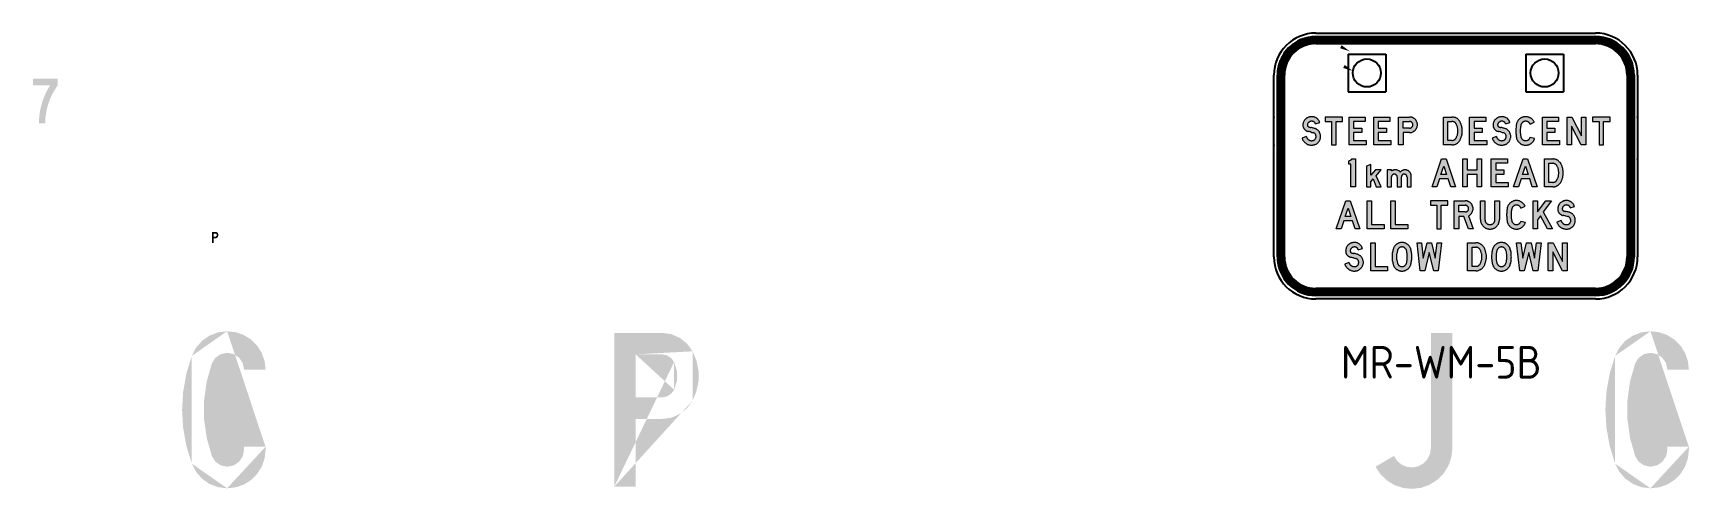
# Model space of a CAD drawing. Extents: x 112 to 979, y -1395 to 159.
# Drawn here: x 112 to 704, y -4 to 159 of the extents above.
import ezdxf

# ---------------------------------------------------------------- set-up
doc = ezdxf.new("R2010")
doc.units = 0
doc.header["$LTSCALE"] = 12
doc.header["$MEASUREMENT"] = 0
doc.header["$PDSIZE"] = 4
doc.linetypes.add('CENTERX2', pattern=[101.6, 63.5, -12.7, 12.7, -12.7])
doc.layers.get('0').update_dxf_attribs({"linetype": 'CONTINUOUS'})
for name, color, linetype in [('GREEN', 84, 'CONTINUOUS'), ('L25', 1, 'CONTINUOUS'), ('L35', 3, 'CONTINUOUS'), ('T25', 1, 'CONTINUOUS'), ('TBLK25', 1, 'CONTINUOUS')]:
    doc.layers.add(name, color=color, linetype=linetype)
doc.styles.add('ISO', font='iso')

msp = doc.modelspace()

# ---------------------------------------------------------------- texts
at = {"layer": 'T25', "color": 3, "style": 'ISO'}
msp.add_text('MR-WM-5B', height=11.688, dxfattribs=at).set_placement((579.28, 35.25))

# ---------------------------------------------------------------- blocks, each defined once
blk = doc.blocks.new('A35')
at = {"layer": 'L35'}
blk.add_solid([(3.6, -0.6), (3.6, 0.6), (0, 0)], dxfattribs=at)

# ---------------------------------------------------------------- hatches: boundary and pattern name
at = {"layer": 'GREEN'}
h = msp.add_hatch(color=256, dxfattribs=at)
h.paths.add_polyline_path([(194.9, 9.82), (194.87, 9.82)], flags=16)
edge = h.paths.add_edge_path()
edge.add_line((187.19, 10.92), (194.9, 10.92))
edge.add_line((194.9, 10.92), (194.9, 9.82))
edge.add_line((194.56, 6.75), (194.9, 9.82))
edge.add_line((194.56, 6.75), (193.56, 3.84))
edge.add_line((193.56, 3.84), (191.91, 1.23))
edge.add_line((191.91, 1.23), (189.74, -0.96))
edge.add_line((189.74, -0.96), (187.14, -2.61))
edge.add_line((187.14, -2.61), (184.23, -3.61))
edge.add_line((184.23, -3.61), (181.16, -3.95))
edge.add_line((181.16, -3.95), (177.91, -3.54))
edge.add_line((177.91, -3.54), (174.85, -2.38))
edge.add_line((174.85, -2.38), (172.16, -0.52))
edge.add_line((172.16, -0.52), (170.03, 1.95))
edge.add_line((170.03, 1.95), (168.53, 4.87))
edge.add_line((168.53, 4.87), (166.6, 11.13))
edge.add_line((166.6, 11.13), (165.44, 17.57))
edge.add_line((165.44, 17.57), (165.05, 24.12))
edge.add_line((165.05, 24.12), (165.44, 30.64))
edge.add_line((165.44, 30.64), (166.6, 37.09))
edge.add_line((166.6, 37.09), (168.53, 43.35))
edge.add_line((168.53, 43.35), (170.03, 46.26))
edge.add_line((170.03, 46.26), (172.16, 48.74))
edge.add_line((172.16, 48.74), (174.85, 50.59))
edge.add_line((174.85, 50.59), (177.91, 51.78))
edge.add_line((177.91, 51.78), (181.16, 52.17))
edge.add_line((181.16, 52.17), (184.23, 51.83))
edge.add_line((184.23, 51.83), (187.14, 50.82))
edge.add_line((187.14, 50.82), (189.74, 49.18))
edge.add_line((189.74, 49.18), (191.91, 47.01))
edge.add_line((191.91, 47.01), (193.56, 44.38))
edge.add_line((193.56, 44.38), (194.56, 41.47))
edge.add_line((194.56, 41.47), (194.9, 38.4))
edge.add_line((194.9, 38.4), (187.19, 38.4))
edge.add_line((187.19, 38.4), (186.75, 40.72))
edge.add_line((186.75, 40.72), (185.44, 42.71))
edge.add_line((185.44, 42.71), (183.48, 44.02))
edge.add_line((183.48, 44.02), (181.16, 44.46))
edge.add_line((181.16, 44.46), (178.84, 43.99))
edge.add_line((178.84, 43.99), (176.91, 42.63))
edge.add_line((176.91, 42.63), (175.67, 40.62))
edge.add_line((175.67, 40.62), (173.84, 34.15))
edge.add_line((173.84, 34.15), (172.91, 27.47))
edge.add_line((172.91, 27.47), (172.91, 20.74))
edge.add_line((172.91, 20.74), (173.84, 14.09))
edge.add_line((173.84, 14.09), (175.67, 7.62))
edge.add_line((175.67, 7.62), (176.91, 5.59))
edge.add_line((176.91, 5.59), (178.84, 4.25))
edge.add_line((178.84, 4.25), (181.16, 3.76))
edge.add_line((181.16, 3.76), (183.48, 4.22))
edge.add_line((183.48, 4.22), (185.44, 5.54))
edge.add_line((185.44, 5.54), (186.75, 7.5))
edge.add_line((186.75, 7.5), (187.19, 9.82))
edge.add_line((187.19, 9.82), (187.19, 10.92))
edge = h.paths.add_edge_path(flags=16)
edge.add_line((194.9, 10.92), (194.87, 10.92))
edge.add_line((181.16, 52.17), (181.13, 52.17))
edge.add_line((168.53, 43.35), (168.5, 43.35))
edge.add_line((168.53, 4.87), (168.5, 4.87))
edge.add_line((181.16, -3.95), (181.13, -3.95))
h = msp.add_hatch(color=256, dxfattribs=at)
h.paths.add_polyline_path([(336.56, 43.92), (336.54, 43.92)], flags=16)
edge = h.paths.add_edge_path(flags=17)
edge.add_line((327.21, 28.5), (327.21, 43.92))
edge.add_line((327.21, 43.92), (336.56, 43.92))
edge.add_line((338.31, 43.56), (336.56, 43.92))
edge.add_line((338.31, 43.56), (339.86, 42.6))
edge.add_line((339.86, 42.6), (340.94, 41.16))
edge.add_line((340.94, 41.16), (341.95, 37.91))
edge.add_line((341.95, 37.91), (341.95, 34.51))
edge.add_line((341.95, 34.51), (340.94, 31.26))
edge.add_line((340.94, 31.26), (339.86, 29.82))
edge.add_line((339.86, 29.82), (338.31, 28.86))
edge.add_line((338.31, 28.86), (336.56, 28.5))
edge.add_line((336.56, 28.5), (327.21, 28.5))
h.paths.add_polyline_path([(336.54, 51.6), (336.56, 51.6)], flags=16)
edge = h.paths.add_edge_path()
edge.add_line((327.21, -3.38), (319.52, -3.38))
edge.add_line((319.52, -3.38), (319.52, 51.6))
edge.add_line((319.52, 51.6), (336.56, 51.6))
edge.add_line((339.86, 51.16), (336.56, 51.6))
edge.add_line((339.86, 51.16), (342.95, 49.82))
edge.add_line((342.95, 49.82), (345.58, 47.73))
edge.add_line((345.58, 47.73), (347.54, 45))
edge.add_line((347.54, 45), (348.93, 41.62))
edge.add_line((348.93, 41.62), (349.66, 38.04))
edge.add_line((349.66, 38.04), (349.66, 34.38))
edge.add_line((349.66, 34.38), (348.93, 30.8))
edge.add_line((348.93, 30.8), (347.54, 27.42))
edge.add_line((347.54, 27.42), (345.58, 24.69))
edge.add_line((345.58, 24.69), (342.95, 22.6))
edge.add_line((342.95, 22.6), (339.86, 21.26))
edge.add_line((339.86, 21.26), (336.56, 20.82))
edge.add_line((336.56, 20.82), (327.21, 20.82))
edge.add_line((327.21, 20.82), (327.21, -3.38))
edge = h.paths.add_edge_path()
edge.add_line((327.21, 43.92), (327.18, 43.92))
edge.add_line((340.94, 31.26), (340.92, 31.26))
edge.add_line((340.94, 41.16), (340.92, 41.16))
edge.add_line((319.52, -3.38), (319.5, -3.38))
edge.add_line((347.54, 27.42), (347.52, 27.42))
edge.add_line((347.54, 45), (347.52, 45))
h = msp.add_hatch(color=256, dxfattribs=at)
h.paths.add_polyline_path([(336.56, 43.92), (336.54, 43.92)], flags=16)
edge = h.paths.add_edge_path(flags=17)
edge.add_line((327.21, 28.5), (327.21, 43.92))
edge.add_line((327.21, 43.92), (336.56, 43.92))
edge.add_line((338.31, 43.56), (336.56, 43.92))
edge.add_line((338.31, 43.56), (339.86, 42.6))
edge.add_line((339.86, 42.6), (340.94, 41.16))
edge.add_line((340.94, 41.16), (341.95, 37.91))
edge.add_line((341.95, 37.91), (341.95, 34.51))
edge.add_line((341.95, 34.51), (340.94, 31.26))
edge.add_line((340.94, 31.26), (339.86, 29.82))
edge.add_line((339.86, 29.82), (338.31, 28.86))
edge.add_line((338.31, 28.86), (336.56, 28.5))
edge.add_line((336.56, 28.5), (327.21, 28.5))
h.paths.add_polyline_path([(336.54, 51.6), (336.56, 51.6)], flags=16)
edge = h.paths.add_edge_path()
edge.add_line((327.21, -3.38), (319.52, -3.38))
edge.add_line((319.52, -3.38), (319.52, 51.6))
edge.add_line((319.52, 51.6), (336.56, 51.6))
edge.add_line((339.86, 51.16), (336.56, 51.6))
edge.add_line((339.86, 51.16), (342.95, 49.82))
edge.add_line((342.95, 49.82), (345.58, 47.73))
edge.add_line((345.58, 47.73), (347.54, 45))
edge.add_line((347.54, 45), (348.93, 41.62))
edge.add_line((348.93, 41.62), (349.66, 38.04))
edge.add_line((349.66, 38.04), (349.66, 34.38))
edge.add_line((349.66, 34.38), (348.93, 30.8))
edge.add_line((348.93, 30.8), (347.54, 27.42))
edge.add_line((347.54, 27.42), (345.58, 24.69))
edge.add_line((345.58, 24.69), (342.95, 22.6))
edge.add_line((342.95, 22.6), (339.86, 21.26))
edge.add_line((339.86, 21.26), (336.56, 20.82))
edge.add_line((336.56, 20.82), (327.21, 20.82))
edge.add_line((327.21, 20.82), (327.21, -3.38))
edge = h.paths.add_edge_path()
edge.add_line((327.21, 43.92), (327.18, 43.92))
edge.add_line((340.94, 31.26), (340.92, 31.26))
edge.add_line((340.94, 41.16), (340.92, 41.16))
edge.add_line((319.52, -3.38), (319.5, -3.38))
edge.add_line((347.54, 27.42), (347.52, 27.42))
edge.add_line((347.54, 45), (347.52, 45))
h = msp.add_hatch(color=256, dxfattribs=at)
h.paths.add_polyline_path([(611.43, 10.36), (611.41, 10.36)], flags=16)
edge = h.paths.add_edge_path()
edge.add_line((611.43, 51.6), (611.43, 10.36))
edge.add_line((611.1, 8.32), (611.43, 10.36))
edge.add_line((611.1, 8.32), (610.2, 6.44))
edge.add_line((610.2, 6.44), (608.75, 4.94))
edge.add_line((608.75, 4.94), (606.95, 3.91))
edge.add_line((606.95, 3.91), (604.91, 3.5))
edge.add_line((604.91, 3.5), (602.85, 3.71))
edge.add_line((602.85, 3.71), (600.94, 4.51))
edge.add_line((600.94, 4.51), (599.35, 5.85))
edge.add_line((599.35, 5.85), (598.24, 7.62))
edge.add_line((598.24, 7.62), (591.64, 3.76))
edge.add_line((591.64, 3.76), (593.42, 1.08))
edge.add_line((593.42, 1.08), (595.74, -1.16))
edge.add_line((595.74, -1.16), (598.49, -2.84))
edge.add_line((598.49, -2.84), (601.56, -3.85))
edge.add_line((601.56, -3.85), (604.78, -4.15))
edge.add_line((604.78, -4.15), (607.98, -3.77))
edge.add_line((607.98, -3.77), (611, -2.66))
edge.add_line((611, -2.66), (613.73, -0.93))
edge.add_line((613.73, -0.93), (616, 1.36))
edge.add_line((616, 1.36), (617.7, 4.12))
edge.add_line((617.7, 4.12), (618.75, 7.16))
edge.add_line((618.75, 7.16), (619.12, 10.36))
edge.add_line((619.12, 10.36), (619.12, 51.6))
edge.add_line((619.12, 51.6), (611.43, 51.6))
edge = h.paths.add_edge_path(flags=16)
edge.add_line((619.12, 10.36), (619.09, 10.36))
edge.add_line((619.12, 10.36), (619.09, 10.36))
edge = h.paths.add_edge_path(flags=16)
edge.add_line((598.24, 7.62), (598.21, 7.62))
h = msp.add_hatch(color=256, dxfattribs=at)
h.paths.add_polyline_path([(703.66, 9.82), (703.63, 9.82)], flags=16)
edge = h.paths.add_edge_path()
edge.add_line((695.98, 10.92), (703.66, 10.92))
edge.add_line((703.66, 10.92), (703.66, 9.82))
edge.add_line((703.32, 6.75), (703.66, 9.82))
edge.add_line((703.32, 6.75), (702.32, 3.84))
edge.add_line((702.32, 3.84), (700.7, 1.23))
edge.add_line((700.7, 1.23), (698.5, -0.96))
edge.add_line((698.5, -0.96), (695.9, -2.61))
edge.add_line((695.9, -2.61), (692.99, -3.61))
edge.add_line((692.99, -3.61), (689.92, -3.95))
edge.add_line((689.92, -3.95), (686.67, -3.54))
edge.add_line((686.67, -3.54), (683.63, -2.38))
edge.add_line((683.63, -2.38), (680.93, -0.52))
edge.add_line((680.93, -0.52), (678.79, 1.95))
edge.add_line((678.79, 1.95), (677.29, 4.87))
edge.add_line((677.29, 4.87), (675.36, 11.13))
edge.add_line((675.36, 11.13), (674.2, 17.57))
edge.add_line((674.2, 17.57), (673.81, 24.12))
edge.add_line((673.81, 24.12), (674.2, 30.64))
edge.add_line((674.2, 30.64), (675.36, 37.09))
edge.add_line((675.36, 37.09), (677.29, 43.35))
edge.add_line((677.29, 43.35), (678.79, 46.26))
edge.add_line((678.79, 46.26), (680.93, 48.74))
edge.add_line((680.93, 48.74), (683.63, 50.59))
edge.add_line((683.63, 50.59), (686.67, 51.78))
edge.add_line((686.67, 51.78), (689.92, 52.17))
edge.add_line((689.92, 52.17), (692.99, 51.83))
edge.add_line((692.99, 51.83), (695.9, 50.82))
edge.add_line((695.9, 50.82), (698.5, 49.18))
edge.add_line((698.5, 49.18), (700.7, 47.01))
edge.add_line((700.7, 47.01), (702.32, 44.38))
edge.add_line((702.32, 44.38), (703.32, 41.47))
edge.add_line((703.32, 41.47), (703.66, 38.4))
edge.add_line((703.66, 38.4), (695.98, 38.4))
edge.add_line((695.98, 38.4), (695.51, 40.72))
edge.add_line((695.51, 40.72), (694.2, 42.71))
edge.add_line((694.2, 42.71), (692.24, 44.02))
edge.add_line((692.24, 44.02), (689.92, 44.46))
edge.add_line((689.92, 44.46), (687.6, 43.99))
edge.add_line((687.6, 43.99), (685.67, 42.63))
edge.add_line((685.67, 42.63), (684.43, 40.62))
edge.add_line((684.43, 40.62), (682.6, 34.15))
edge.add_line((682.6, 34.15), (681.7, 27.47))
edge.add_line((681.7, 27.47), (681.7, 20.74))
edge.add_line((681.7, 20.74), (682.6, 14.09))
edge.add_line((682.6, 14.09), (684.43, 7.62))
edge.add_line((684.43, 7.62), (685.67, 5.59))
edge.add_line((685.67, 5.59), (687.6, 4.25))
edge.add_line((687.6, 4.25), (689.92, 3.76))
edge.add_line((689.92, 3.76), (692.24, 4.22))
edge.add_line((692.24, 4.22), (694.2, 5.54))
edge.add_line((694.2, 5.54), (695.51, 7.5))
edge.add_line((695.51, 7.5), (695.98, 9.82))
edge.add_line((695.98, 9.82), (695.98, 10.92))
edge = h.paths.add_edge_path(flags=16)
edge.add_line((703.66, 10.92), (703.63, 10.92))
edge.add_line((689.92, 52.17), (689.9, 52.17))
edge.add_line((677.29, 43.35), (677.27, 43.35))
edge.add_line((677.29, 4.87), (677.27, 4.87))
edge.add_line((689.92, -3.95), (689.9, -3.95))
at = {"layer": 'L25'}
h = msp.add_hatch(dxfattribs=at)
h.set_pattern_fill('ANSI31', color=256)
h.set_pattern_definition([(45, (-481.77386, -15.72739), (-0.088388348, 0.088388348), [])])
h.paths.add_polyline_path([(670.32, 157.46), (572.12, 157.46), (577.04, 154.96), (670.32, 154.96, -0.414214), (681.57, 143.71), (681.57, 78.71, -0.414214), (670.32, 67.46), (570.32, 67.46, -0.414214), (559.07, 78.71), (559.07, 143.71, -0.302574), (565.98, 154.09), (563.23, 155.49, 0.263072), (556.57, 143.71), (556.57, 78.71, 0.414214), (570.32, 64.96), (670.32, 64.96, 0.414214), (684.07, 78.71), (684.07, 143.71, 0.414214)])
h.paths.add_polyline_path([(572.12, 157.46), (570.32, 157.46, 0.136291), (563.23, 155.49), (565.98, 154.09, -0.099206), (570.32, 154.96), (577.04, 154.96)], flags=17)
h = msp.add_hatch(color=256, dxfattribs=at)
h.paths.add_polyline_path([(669.25, 128.73), (669.25, 127.18), (671.57, 127.18), (671.57, 118.75), (673.18, 118.75), (673.18, 127.18), (675.5, 127.18), (675.5, 128.73)])
h.paths.add_polyline_path([(573.64, 128.73), (573.64, 127.18), (575.96, 127.18), (575.96, 118.75), (577.57, 118.75), (577.57, 127.18), (579.82, 127.18), (579.82, 128.73)])
h.paths.add_polyline_path([(582.2, 128.73), (588, 128.73), (588, 127.18), (583.81, 127.18), (583.81, 124.73), (586.71, 124.73), (586.71, 123.19), (583.81, 123.19), (583.81, 120.36), (588.25, 120.36), (588.25, 118.75), (582.2, 118.75)])
h.paths.add_polyline_path([(591.02, 128.73), (596.82, 128.73), (596.82, 127.18), (592.63, 127.18), (592.63, 124.73), (595.53, 124.73), (595.53, 123.19), (592.63, 123.19), (592.63, 120.36), (597.14, 120.36), (597.14, 118.75), (591.02, 118.75)])
h.paths.add_polyline_path([(625.28, 128.73), (631.07, 128.73), (631.07, 127.18), (626.89, 127.18), (626.89, 124.73), (629.78, 124.73), (629.78, 123.19), (626.89, 123.19), (626.89, 120.36), (631.39, 120.36), (631.39, 118.75), (625.28, 118.75)])
h.paths.add_polyline_path([(651.29, 128.73), (657.08, 128.73), (657.08, 127.18), (652.9, 127.18), (652.9, 124.73), (655.79, 124.73), (655.79, 123.19), (652.9, 123.19), (652.9, 120.36), (657.4, 120.36), (657.4, 118.75), (651.29, 118.75)])
h.paths.add_polyline_path([(660.11, 128.73), (661.85, 128.73), (665.26, 122.03), (665.26, 128.73), (666.8, 128.73), (666.8, 118.75), (665.13, 118.75), (661.72, 125.44), (661.72, 118.75), (660.11, 118.75)])
h.paths.add_polyline_path([(570.23, 126.28), (571.71, 126.73), (571.64, 126.92), (571.58, 127.05), (571.51, 127.24), (571.45, 127.37), (571.39, 127.5), (571.26, 127.63), (571.13, 127.82), (571.06, 127.89), (570.94, 128.02), (570.81, 128.15), (570.68, 128.27), (570.55, 128.34), (570.42, 128.47), (570.23, 128.53), (570.1, 128.6), (569.97, 128.66), (569.78, 128.73), (569.65, 128.79), (569.45, 128.79), (569.33, 128.85), (569.13, 128.85), (568.94, 128.85), (568.81, 128.85), (568.62, 128.85), (568.42, 128.85), (568.3, 128.79), (568.1, 128.79), (567.97, 128.73), (567.78, 128.66), (567.65, 128.66), (567.46, 128.53), (567.33, 128.47), (567.14, 128.4), (567.01, 128.27), (566.88, 128.21), (566.75, 128.08), (566.62, 127.95), (566.49, 127.82), (566.36, 127.7), (566.3, 127.57), (566.17, 127.44), (566.11, 127.31), (565.98, 127.12), (565.91, 126.99), (565.85, 126.86), (565.78, 126.67), (565.78, 126.47), (565.72, 126.34), (565.72, 126.15), (565.72, 126.02), (565.66, 125.83), (565.66, 125.7), (565.72, 125.57), (565.72, 125.44), (565.78, 125.25), (565.78, 125.12), (565.85, 124.99), (565.91, 124.86), (565.98, 124.73), (566.04, 124.61), (566.17, 124.48), (566.24, 124.35), (566.36, 124.22), (566.43, 124.15), (566.56, 124.03), (566.69, 123.96), (566.81, 123.83), (566.94, 123.77), (567.07, 123.7), (567.2, 123.7), (567.33, 123.64), (567.46, 123.57), (567.59, 123.57), (567.91, 123.51), (568.23, 123.45), (568.49, 123.38), (568.87, 123.25), (569.33, 123.19), (569.39, 123.12), (569.52, 123.06), (569.65, 123.06), (569.71, 123), (569.84, 122.93), (569.91, 122.87), (570.03, 122.74), (570.1, 122.67), (570.16, 122.54), (570.23, 122.48), (570.29, 122.35), (570.29, 122.29), (570.36, 122.16), (570.36, 122.03), (570.42, 121.9), (570.42, 121.77), (570.42, 121.71), (570.42, 121.58), (570.36, 121.45), (570.36, 121.32), (570.29, 121.19), (570.23, 121.06), (570.23, 121), (570.1, 120.87), (570.03, 120.81), (569.97, 120.68), (569.91, 120.61), (569.78, 120.55), (569.65, 120.48), (569.58, 120.42), (569.45, 120.36), (569.33, 120.29), (569.2, 120.29), (569.13, 120.29), (568.94, 120.23), (568.81, 120.23), (568.68, 120.23), (568.55, 120.29), (568.42, 120.29), (568.3, 120.29), (568.17, 120.36), (568.04, 120.42), (567.91, 120.48), (567.78, 120.55), (567.65, 120.61), (567.52, 120.74), (567.46, 120.81), (567.33, 120.94), (567.27, 121), (567.2, 121.13), (567.14, 121.26), (567.07, 121.39), (567.01, 121.51), (566.94, 121.64), (566.88, 121.77), (565.4, 121.19), (565.46, 121), (565.53, 120.81), (565.59, 120.61), (565.72, 120.48), (565.78, 120.29), (565.91, 120.16), (566.04, 119.97), (566.17, 119.84), (566.3, 119.71), (566.43, 119.58), (566.56, 119.45), (566.69, 119.33), (566.88, 119.26), (567.01, 119.13), (567.2, 119.07), (567.39, 118.94), (567.52, 118.87), (567.72, 118.81), (567.91, 118.81), (568.1, 118.75), (568.3, 118.68), (568.49, 118.68), (568.68, 118.68), (568.87, 118.68), (569.07, 118.68), (569.2, 118.68), (569.39, 118.75), (569.58, 118.75), (569.78, 118.81), (569.97, 118.87), (570.1, 118.94), (570.29, 119), (570.48, 119.07), (570.61, 119.2), (570.74, 119.26), (570.94, 119.39), (571.06, 119.52), (571.19, 119.65), (571.32, 119.78), (571.39, 119.97), (571.51, 120.1), (571.58, 120.23), (571.71, 120.42), (571.77, 120.55), (571.84, 120.74), (571.9, 120.94), (571.97, 121.13), (571.97, 121.26), (572.03, 121.45), (572.03, 121.64), (572.03, 121.84), (572.03, 122.03), (571.97, 122.16), (571.97, 122.35), (571.9, 122.54), (571.84, 122.67), (571.77, 122.87), (571.71, 123.06), (571.64, 123.19), (571.58, 123.38), (571.45, 123.51), (571.39, 123.64), (571.26, 123.77), (571.13, 123.9), (571, 124.03), (570.87, 124.15), (570.68, 124.28), (570.55, 124.35), (570.42, 124.48), (570.23, 124.54), (570.1, 124.61), (569.91, 124.67), (569.65, 124.73), (569.33, 124.8), (569.07, 124.86), (568.81, 124.93), (568.49, 124.93), (568.36, 124.99), (568.23, 124.99), (568.1, 125.06), (567.91, 125.12), (567.78, 125.18), (567.72, 125.18), (567.65, 125.25), (567.59, 125.31), (567.52, 125.38), (567.46, 125.44), (567.39, 125.51), (567.39, 125.57), (567.33, 125.7), (567.33, 125.76), (567.33, 125.83), (567.33, 125.96), (567.33, 126.02), (567.33, 126.09), (567.33, 126.21), (567.39, 126.28), (567.39, 126.34), (567.46, 126.47), (567.52, 126.6), (567.65, 126.67), (567.72, 126.79), (567.84, 126.86), (567.91, 126.92), (568.04, 127.05), (568.17, 127.12), (568.3, 127.12), (568.42, 127.18), (568.55, 127.24), (568.68, 127.24), (568.81, 127.24), (568.94, 127.24), (569, 127.24), (569.13, 127.24), (569.26, 127.18), (569.39, 127.18), (569.45, 127.12), (569.58, 127.05), (569.65, 126.99), (569.78, 126.92), (569.84, 126.86), (569.91, 126.79), (570.03, 126.67), (570.03, 126.6), (570.1, 126.47), (570.16, 126.34)])
h.paths.add_polyline_path([(603.77, 124.73), (601.52, 124.73), (601.52, 127.18), (603.77, 127.18), (603.9, 127.18), (604.03, 127.12), (604.16, 127.12), (604.22, 127.05), (604.35, 127.05), (604.42, 126.99), (604.54, 126.92), (604.61, 126.86), (604.67, 126.79), (604.74, 126.67), (604.8, 126.6), (604.87, 126.47), (604.93, 126.41), (604.93, 126.28), (604.99, 126.15), (604.99, 126.09), (604.99, 125.96), (604.99, 125.83), (604.99, 125.76), (604.93, 125.64), (604.93, 125.51), (604.87, 125.44), (604.8, 125.31), (604.74, 125.25), (604.67, 125.12), (604.61, 125.06), (604.54, 124.99), (604.42, 124.93), (604.35, 124.86), (604.22, 124.86), (604.16, 124.8), (604.03, 124.8), (603.9, 124.73)], flags=16)
h.paths.add_polyline_path([(603.77, 123.19), (601.52, 123.19), (601.52, 118.75), (599.91, 118.75), (599.91, 128.73), (603.77, 128.73), (603.96, 128.73), (604.16, 128.73), (604.29, 128.73), (604.48, 128.66), (604.61, 128.66), (604.8, 128.6), (604.93, 128.53), (605.12, 128.47), (605.25, 128.34), (605.38, 128.27), (605.51, 128.15), (605.64, 128.08), (605.77, 127.95), (605.9, 127.82), (606.02, 127.7), (606.09, 127.57), (606.22, 127.44), (606.28, 127.24), (606.35, 127.12), (606.41, 126.92), (606.48, 126.79), (606.54, 126.6), (606.54, 126.47), (606.6, 126.28), (606.6, 126.15), (606.6, 125.96), (606.6, 125.76), (606.6, 125.64), (606.54, 125.44), (606.54, 125.31), (606.48, 125.12), (606.41, 124.99), (606.35, 124.8), (606.28, 124.67), (606.22, 124.48), (606.09, 124.35), (606.02, 124.22), (605.9, 124.09), (605.77, 123.96), (605.64, 123.83), (605.51, 123.77), (605.38, 123.64), (605.25, 123.57), (605.12, 123.45), (604.93, 123.38), (604.8, 123.32), (604.61, 123.25), (604.48, 123.25), (604.29, 123.19), (604.16, 123.19), (603.96, 123.19)])
h.paths.add_polyline_path([(618.97, 120.36), (617.55, 120.36), (617.55, 127.18), (618.97, 127.18), (619.09, 127.18), (619.22, 127.12), (619.35, 127.12), (619.48, 127.05), (619.61, 127.05), (619.74, 126.99), (619.8, 126.92), (619.93, 126.86), (620.06, 126.79), (620.13, 126.67), (620.25, 126.6), (620.32, 126.47), (620.38, 126.34), (620.45, 126.28), (620.58, 126.09), (620.64, 125.83), (620.7, 125.64), (620.83, 125.44), (620.9, 125.18), (620.96, 124.99), (620.96, 124.8), (621.03, 124.54), (621.03, 124.35), (621.09, 124.09), (621.09, 123.9), (621.09, 123.64), (621.09, 123.45), (621.03, 123.19), (621.03, 123), (620.96, 122.74), (620.96, 122.54), (620.9, 122.29), (620.83, 122.09), (620.7, 121.9), (620.64, 121.64), (620.58, 121.45), (620.45, 121.26), (620.38, 121.13), (620.32, 121.06), (620.25, 120.94), (620.13, 120.87), (620.06, 120.74), (619.93, 120.68), (619.8, 120.61), (619.74, 120.55), (619.61, 120.48), (619.48, 120.42), (619.35, 120.42), (619.22, 120.36), (619.09, 120.36)], flags=16)
h.paths.add_polyline_path([(618.97, 118.75), (615.94, 118.75), (615.94, 128.73), (618.97, 128.73), (619.16, 128.73), (619.35, 128.73), (619.48, 128.73), (619.67, 128.66), (619.87, 128.6), (620.06, 128.6), (620.25, 128.53), (620.38, 128.4), (620.58, 128.34), (620.7, 128.27), (620.9, 128.15), (621.03, 128.02), (621.16, 127.89), (621.28, 127.76), (621.41, 127.63), (621.54, 127.5), (621.67, 127.37), (621.8, 127.18), (621.86, 127.05), (621.93, 126.86), (622.06, 126.6), (622.19, 126.34), (622.25, 126.15), (622.31, 125.89), (622.38, 125.64), (622.44, 125.38), (622.51, 125.06), (622.57, 124.8), (622.64, 124.54), (622.64, 124.28), (622.64, 124.03), (622.64, 123.77), (622.64, 123.51), (622.64, 123.25), (622.64, 122.93), (622.57, 122.67), (622.51, 122.42), (622.44, 122.16), (622.38, 121.9), (622.31, 121.64), (622.25, 121.39), (622.19, 121.13), (622.06, 120.94), (621.93, 120.68), (621.86, 120.48), (621.8, 120.36), (621.67, 120.16), (621.54, 120.03), (621.41, 119.9), (621.28, 119.71), (621.16, 119.58), (621.03, 119.52), (620.9, 119.39), (620.7, 119.26), (620.58, 119.2), (620.38, 119.07), (620.25, 119), (620.06, 118.94), (619.87, 118.87), (619.67, 118.87), (619.48, 118.81), (619.35, 118.81), (619.16, 118.75)])
h.paths.add_polyline_path([(638.15, 126.28), (639.63, 126.73), (639.63, 126.92), (639.57, 127.05), (639.5, 127.24), (639.38, 127.37), (639.31, 127.5), (639.25, 127.63), (639.12, 127.82), (638.99, 127.89), (638.93, 128.02), (638.8, 128.15), (638.67, 128.27), (638.54, 128.34), (638.35, 128.47), (638.22, 128.53), (638.09, 128.6), (637.9, 128.66), (637.77, 128.73), (637.57, 128.79), (637.44, 128.79), (637.25, 128.85), (637.12, 128.85), (636.93, 128.85), (636.74, 128.85), (636.61, 128.85), (636.41, 128.85), (636.22, 128.79), (636.09, 128.79), (635.9, 128.73), (635.77, 128.66), (635.58, 128.66), (635.45, 128.53), (635.26, 128.47), (635.13, 128.4), (635, 128.27), (634.87, 128.21), (634.68, 128.08), (634.61, 127.95), (634.48, 127.82), (634.35, 127.7), (634.23, 127.57), (634.16, 127.44), (634.03, 127.31), (633.97, 127.12), (633.9, 126.99), (633.84, 126.86), (633.77, 126.67), (633.71, 126.47), (633.71, 126.34), (633.65, 126.15), (633.65, 126.02), (633.65, 125.83), (633.65, 125.7), (633.65, 125.57), (633.71, 125.44), (633.71, 125.25), (633.77, 125.12), (633.84, 124.99), (633.9, 124.86), (633.97, 124.73), (634.03, 124.61), (634.1, 124.48), (634.23, 124.35), (634.29, 124.22), (634.42, 124.15), (634.55, 124.03), (634.61, 123.96), (634.74, 123.83), (634.87, 123.77), (635, 123.7), (635.13, 123.7), (635.32, 123.64), (635.45, 123.57), (635.58, 123.57), (635.9, 123.51), (636.16, 123.45), (636.48, 123.38), (636.87, 123.25), (637.25, 123.19), (637.38, 123.12), (637.51, 123.06), (637.57, 123.06), (637.7, 123), (637.77, 122.93), (637.9, 122.87), (637.96, 122.74), (638.02, 122.67), (638.15, 122.54), (638.22, 122.48), (638.22, 122.35), (638.28, 122.29), (638.35, 122.16), (638.35, 122.03), (638.35, 121.9), (638.35, 121.77), (638.35, 121.71), (638.35, 121.58), (638.35, 121.45), (638.28, 121.32), (638.28, 121.19), (638.22, 121.06), (638.15, 121), (638.09, 120.87), (638.02, 120.81), (637.96, 120.68), (637.83, 120.61), (637.77, 120.55), (637.64, 120.48), (637.51, 120.42), (637.44, 120.36), (637.32, 120.29), (637.19, 120.29), (637.06, 120.29), (636.93, 120.23), (636.8, 120.23), (636.67, 120.23), (636.54, 120.29), (636.35, 120.29), (636.22, 120.29), (636.09, 120.36), (635.96, 120.42), (635.83, 120.48), (635.71, 120.55), (635.64, 120.61), (635.51, 120.74), (635.38, 120.81), (635.32, 120.94), (635.26, 121), (635.13, 121.13), (635.06, 121.26), (635, 121.39), (634.93, 121.51), (634.93, 121.64), (634.87, 121.77), (633.39, 121.19), (633.45, 121), (633.52, 120.81), (633.58, 120.61), (633.65, 120.48), (633.77, 120.29), (633.9, 120.16), (633.97, 119.97), (634.1, 119.84), (634.23, 119.71), (634.35, 119.58), (634.55, 119.45), (634.68, 119.33), (634.8, 119.26), (635, 119.13), (635.19, 119.07), (635.32, 118.94), (635.51, 118.87), (635.71, 118.81), (635.9, 118.81), (636.03, 118.75), (636.22, 118.68), (636.41, 118.68), (636.61, 118.68), (636.8, 118.68), (636.99, 118.68), (637.19, 118.68), (637.38, 118.75), (637.57, 118.75), (637.77, 118.81), (637.9, 118.87), (638.09, 118.94), (638.28, 119), (638.41, 119.07), (638.6, 119.2), (638.73, 119.26), (638.86, 119.39), (638.99, 119.52), (639.12, 119.65), (639.25, 119.78), (639.38, 119.97), (639.5, 120.1), (639.57, 120.23), (639.63, 120.42), (639.76, 120.55), (639.83, 120.74), (639.83, 120.94), (639.89, 121.13), (639.96, 121.26), (639.96, 121.45), (639.96, 121.64), (639.96, 121.84), (639.96, 122.03), (639.96, 122.16), (639.89, 122.35), (639.89, 122.54), (639.83, 122.67), (639.76, 122.87), (639.7, 123.06), (639.63, 123.19), (639.5, 123.38), (639.44, 123.51), (639.31, 123.64), (639.18, 123.77), (639.05, 123.9), (638.93, 124.03), (638.8, 124.15), (638.67, 124.28), (638.54, 124.35), (638.35, 124.48), (638.22, 124.54), (638.02, 124.61), (637.9, 124.67), (637.57, 124.73), (637.32, 124.8), (637.06, 124.86), (636.74, 124.93), (636.48, 124.93), (636.35, 124.99), (636.16, 124.99), (636.03, 125.06), (635.9, 125.12), (635.77, 125.18), (635.71, 125.18), (635.64, 125.25), (635.58, 125.31), (635.51, 125.38), (635.45, 125.44), (635.38, 125.51), (635.32, 125.57), (635.32, 125.7), (635.26, 125.76), (635.26, 125.83), (635.26, 125.96), (635.26, 126.02), (635.26, 126.09), (635.32, 126.21), (635.32, 126.28), (635.38, 126.34), (635.45, 126.47), (635.51, 126.6), (635.58, 126.67), (635.71, 126.79), (635.77, 126.86), (635.9, 126.92), (636.03, 127.05), (636.09, 127.12), (636.22, 127.12), (636.35, 127.18), (636.48, 127.24), (636.61, 127.24), (636.74, 127.24), (636.87, 127.24), (636.99, 127.24), (637.12, 127.24), (637.25, 127.18), (637.32, 127.18), (637.44, 127.12), (637.57, 127.05), (637.64, 126.99), (637.7, 126.92), (637.83, 126.86), (637.9, 126.79), (637.96, 126.67), (638.02, 126.6), (638.09, 126.47), (638.15, 126.34)])
h.paths.add_polyline_path([(645.3, 128.85), (645.11, 128.85), (644.98, 128.85), (644.78, 128.79), (644.59, 128.79), (644.4, 128.73), (644.27, 128.66), (644.08, 128.6), (643.88, 128.53), (643.75, 128.47), (643.63, 128.4), (643.43, 128.27), (643.3, 128.21), (643.17, 128.08), (643.05, 127.95), (642.92, 127.82), (642.79, 127.7), (642.66, 127.57), (642.53, 127.44), (642.47, 127.31), (642.4, 127.12), (642.27, 126.99), (642.21, 126.79), (642.14, 126.67), (642.08, 126.47), (642.08, 126.34), (642.02, 126.15), (641.95, 125.76), (641.89, 125.44), (641.89, 125.06), (641.82, 124.67), (641.82, 124.35), (641.82, 123.96), (641.82, 123.57), (641.82, 123.19), (641.82, 122.8), (641.89, 122.48), (641.89, 122.09), (641.95, 121.71), (642.02, 121.39), (642.08, 121.19), (642.08, 121), (642.14, 120.87), (642.21, 120.68), (642.27, 120.55), (642.4, 120.36), (642.47, 120.23), (642.53, 120.1), (642.66, 119.97), (642.79, 119.84), (642.92, 119.71), (643.05, 119.58), (643.17, 119.45), (643.3, 119.33), (643.43, 119.2), (643.63, 119.13), (643.75, 119.07), (643.88, 118.94), (644.08, 118.87), (644.27, 118.81), (644.4, 118.81), (644.59, 118.75), (644.78, 118.68), (644.98, 118.68), (645.11, 118.68), (645.3, 118.68), (645.49, 118.68), (645.69, 118.68), (645.88, 118.68), (646.01, 118.75), (646.2, 118.81), (646.39, 118.81), (646.52, 118.87), (646.72, 118.94), (646.84, 119.07), (647.04, 119.13), (647.17, 119.2), (647.36, 119.33), (647.49, 119.45), (647.62, 119.58), (647.75, 119.71), (647.87, 119.84), (647.94, 119.97), (648.07, 120.1), (648.2, 120.23), (648.26, 120.42), (648.33, 120.55), (648.39, 120.74), (648.45, 120.87), (648.52, 121.06), (646.91, 121.45), (646.84, 121.32), (646.84, 121.19), (646.78, 121.06), (646.72, 121), (646.59, 120.87), (646.52, 120.74), (646.39, 120.68), (646.33, 120.61), (646.2, 120.48), (646.07, 120.42), (645.94, 120.42), (645.81, 120.36), (645.69, 120.29), (645.56, 120.29), (645.43, 120.29), (645.3, 120.29), (645.17, 120.29), (645.04, 120.29), (644.91, 120.29), (644.78, 120.36), (644.66, 120.42), (644.53, 120.42), (644.4, 120.48), (644.33, 120.61), (644.2, 120.68), (644.14, 120.74), (644.01, 120.87), (643.95, 120.94), (643.88, 121.06), (643.82, 121.19), (643.75, 121.32), (643.69, 121.39), (643.63, 121.51), (643.63, 121.64), (643.56, 121.97), (643.5, 122.22), (643.43, 122.54), (643.43, 122.87), (643.37, 123.12), (643.37, 123.45), (643.37, 123.77), (643.37, 124.09), (643.37, 124.35), (643.43, 124.67), (643.43, 124.99), (643.5, 125.25), (643.56, 125.57), (643.63, 125.83), (643.63, 125.96), (643.69, 126.09), (643.75, 126.21), (643.82, 126.34), (643.88, 126.47), (643.95, 126.54), (644.01, 126.67), (644.14, 126.73), (644.2, 126.86), (644.33, 126.92), (644.4, 126.99), (644.53, 127.05), (644.66, 127.12), (644.78, 127.18), (644.91, 127.18), (645.04, 127.24), (645.17, 127.24), (645.3, 127.24), (645.43, 127.24), (645.56, 127.24), (645.69, 127.18), (645.81, 127.18), (645.94, 127.12), (646.07, 127.05), (646.2, 126.99), (646.33, 126.92), (646.39, 126.86), (646.52, 126.73), (646.59, 126.67), (646.72, 126.54), (646.78, 126.41), (646.84, 126.28), (646.91, 126.15), (648.39, 126.86), (648.33, 127.05), (648.2, 127.18), (648.13, 127.37), (648, 127.5), (647.87, 127.7), (647.75, 127.82), (647.62, 127.95), (647.49, 128.08), (647.36, 128.21), (647.17, 128.27), (647.04, 128.4), (646.84, 128.47), (646.72, 128.53), (646.52, 128.6), (646.39, 128.66), (646.2, 128.73), (646.01, 128.79), (645.88, 128.79), (645.69, 128.85), (645.49, 128.85)])
h = msp.add_hatch(color=256, dxfattribs=at)
h.paths.add_polyline_path([(583.17, 113.79), (584.46, 113.79), (584.46, 103.74), (582.85, 103.74), (582.85, 111.86), (582.07, 111.86), (582.07, 113.08), (582.2, 113.08), (582.33, 113.14), (582.4, 113.14), (582.52, 113.21), (582.65, 113.27), (582.72, 113.34), (582.85, 113.4), (582.91, 113.47), (583.04, 113.6), (583.1, 113.66)])
h.paths.add_polyline_path([(588.45, 103.74), (589.99, 103.74), (589.99, 105.55), (590.77, 106.58), (591.92, 103.74), (593.66, 103.74), (591.92, 107.74), (593.66, 109.8), (591.6, 109.8), (589.99, 107.93), (589.99, 111.79), (588.45, 111.21)])
h.paths.add_polyline_path([(617.03, 108.19), (615.04, 108.19), (616.07, 111.15)], flags=16)
h.paths.add_polyline_path([(611.88, 103.74), (615.23, 113.79), (616.84, 113.79), (620.25, 103.74), (618.58, 103.74), (617.61, 106.58), (614.52, 106.58), (613.56, 103.74)])
h.paths.add_polyline_path([(622.83, 113.79), (624.44, 113.79), (624.44, 109.8), (627.98, 109.8), (627.98, 113.79), (629.53, 113.79), (629.53, 103.74), (627.98, 103.74), (627.98, 108.19), (624.44, 108.19), (624.44, 103.74), (622.83, 103.74)])
h.paths.add_polyline_path([(633, 113.79), (638.8, 113.79), (638.8, 112.18), (634.61, 112.18), (634.61, 109.8), (637.51, 109.8), (637.51, 108.19), (634.61, 108.19), (634.61, 105.35), (639.12, 105.35), (639.12, 103.74), (633, 103.74)])
h.paths.add_polyline_path([(646.2, 108.19), (644.2, 108.19), (645.24, 111.15)], flags=16)
h.paths.add_polyline_path([(640.99, 103.74), (644.4, 113.79), (646.01, 113.79), (649.42, 103.74), (647.68, 103.74), (646.78, 106.58), (643.69, 106.58), (642.72, 103.74)])
h.paths.add_polyline_path([(602.93, 107.29), (602.93, 103.74), (604.42, 103.74), (604.42, 107.61), (604.42, 107.74), (604.42, 107.93), (604.35, 108.06), (604.35, 108.19), (604.29, 108.32), (604.22, 108.51), (604.16, 108.64), (604.09, 108.77), (604.03, 108.9), (603.96, 109.02), (603.84, 109.09), (603.71, 109.22), (603.64, 109.35), (603.51, 109.41), (603.39, 109.47), (603.26, 109.6), (603.13, 109.67), (603, 109.67), (602.81, 109.73), (602.68, 109.8), (602.55, 109.8), (602.35, 109.8), (602.23, 109.86), (602.1, 109.86), (601.9, 109.8), (601.78, 109.8), (601.65, 109.73), (601.52, 109.73), (601.32, 109.67), (601.2, 109.6), (601.07, 109.54), (600.94, 109.47), (600.81, 109.35), (600.75, 109.28), (600.62, 109.15), (600.49, 109.02), (600.42, 109.15), (600.29, 109.28), (600.17, 109.35), (600.04, 109.47), (599.91, 109.54), (599.78, 109.6), (599.65, 109.67), (599.46, 109.73), (599.33, 109.73), (599.2, 109.8), (599.01, 109.8), (598.88, 109.86), (598.68, 109.86), (598.56, 109.86), (598.43, 109.8), (598.23, 109.8), (598.11, 109.73), (597.98, 109.73), (597.78, 109.67), (597.65, 109.6), (597.53, 109.54), (597.4, 109.47), (597.4, 109.8), (595.85, 109.8), (595.85, 103.74), (597.4, 103.74), (597.4, 107.35), (597.4, 107.48), (597.4, 107.54), (597.46, 107.67), (597.46, 107.74), (597.53, 107.87), (597.59, 107.93), (597.65, 107.99), (597.72, 108.06), (597.78, 108.12), (597.85, 108.19), (597.98, 108.25), (598.04, 108.25), (598.17, 108.32), (598.23, 108.32), (598.36, 108.32), (598.43, 108.32), (598.56, 108.32), (598.62, 108.25), (598.75, 108.25), (598.81, 108.19), (598.94, 108.12), (599.01, 108.12), (599.07, 107.99), (599.14, 107.93), (599.2, 107.87), (599.26, 107.8), (599.33, 107.67), (599.33, 107.61), (599.39, 107.48), (599.39, 107.41), (599.39, 107.29), (599.39, 103.74), (600.94, 103.74), (600.94, 107.35), (600.94, 107.48), (600.94, 107.54), (600.94, 107.67), (601, 107.74), (601, 107.87), (601.07, 107.93), (601.13, 107.99), (601.2, 108.06), (601.32, 108.12), (601.39, 108.19), (601.45, 108.25), (601.58, 108.25), (601.65, 108.32), (601.78, 108.32), (601.84, 108.32), (601.97, 108.32), (602.1, 108.32), (602.16, 108.25), (602.29, 108.25), (602.35, 108.19), (602.42, 108.12), (602.55, 108.12), (602.61, 107.99), (602.68, 107.93), (602.74, 107.87), (602.81, 107.8), (602.81, 107.67), (602.87, 107.61), (602.87, 107.48), (602.87, 107.41)])
h.paths.add_polyline_path([(655.02, 105.35), (653.6, 105.35), (653.6, 112.18), (655.02, 112.18), (655.15, 112.18), (655.28, 112.11), (655.41, 112.11), (655.54, 112.11), (655.67, 112.05), (655.79, 111.99), (655.86, 111.92), (655.99, 111.86), (656.12, 111.79), (656.18, 111.66), (656.31, 111.6), (656.37, 111.47), (656.44, 111.41), (656.5, 111.28), (656.63, 111.08), (656.7, 110.83), (656.82, 110.63), (656.89, 110.44), (656.95, 110.25), (657.02, 109.99), (657.02, 109.8), (657.08, 109.54), (657.08, 109.35), (657.15, 109.09), (657.15, 108.9), (657.15, 108.64), (657.15, 108.44), (657.08, 108.19), (657.08, 107.99), (657.02, 107.74), (657.02, 107.54), (656.95, 107.29), (656.89, 107.09), (656.82, 106.9), (656.7, 106.71), (656.63, 106.45), (656.5, 106.26), (656.44, 106.13), (656.37, 106.06), (656.31, 105.93), (656.18, 105.87), (656.12, 105.74), (655.99, 105.68), (655.86, 105.61), (655.79, 105.55), (655.67, 105.48), (655.54, 105.42), (655.41, 105.42), (655.28, 105.42), (655.15, 105.35)], flags=16)
h.paths.add_polyline_path([(655.02, 103.74), (652, 103.74), (652, 113.79), (655.02, 113.79), (655.21, 113.79), (655.41, 113.72), (655.6, 113.72), (655.73, 113.66), (655.92, 113.66), (656.12, 113.6), (656.31, 113.53), (656.44, 113.4), (656.63, 113.34), (656.76, 113.27), (656.95, 113.14), (657.08, 113.02), (657.21, 112.89), (657.34, 112.76), (657.47, 112.63), (657.6, 112.5), (657.73, 112.37), (657.85, 112.18), (657.92, 112.05), (657.98, 111.86), (658.11, 111.6), (658.24, 111.41), (658.31, 111.15), (658.37, 110.89), (658.5, 110.63), (658.56, 110.38), (658.56, 110.12), (658.63, 109.86), (658.69, 109.54), (658.69, 109.28), (658.69, 109.02), (658.69, 108.77), (658.69, 108.51), (658.69, 108.25), (658.69, 107.99), (658.63, 107.67), (658.56, 107.41), (658.56, 107.16), (658.5, 106.9), (658.37, 106.64), (658.31, 106.38), (658.24, 106.13), (658.11, 105.93), (657.98, 105.68), (657.92, 105.48), (657.85, 105.35), (657.73, 105.16), (657.6, 105.03), (657.47, 104.9), (657.34, 104.77), (657.21, 104.65), (657.08, 104.52), (656.95, 104.39), (656.76, 104.26), (656.63, 104.2), (656.44, 104.13), (656.31, 104), (656.12, 103.94), (655.92, 103.87), (655.73, 103.87), (655.6, 103.81), (655.41, 103.81), (655.21, 103.74)])
h = msp.add_hatch(color=256, dxfattribs=at)
h.paths.add_polyline_path([(582.78, 93.19), (580.79, 93.19), (581.82, 96.15)], flags=16)
h.paths.add_polyline_path([(577.63, 88.81), (580.98, 98.79), (582.59, 98.79), (586, 88.81), (584.33, 88.81), (583.36, 91.58), (580.27, 91.58), (579.31, 88.81)])
h.paths.add_polyline_path([(588.64, 98.79), (590.19, 98.79), (590.19, 90.35), (594.69, 90.35), (594.69, 88.81), (588.64, 88.81)])
h.paths.add_polyline_path([(597.08, 98.79), (598.68, 98.79), (598.68, 90.35), (603.19, 90.35), (603.19, 88.81), (597.08, 88.81)])
h.paths.add_polyline_path([(611.24, 98.79), (611.24, 97.18), (613.56, 97.18), (613.56, 88.81), (615.17, 88.81), (615.17, 97.18), (617.49, 97.18), (617.49, 98.79)])
h.paths.add_polyline_path([(648, 98.79), (649.55, 98.79), (649.55, 94.79), (652.57, 98.79), (654.57, 98.79), (651.61, 94.79), (654.89, 88.81), (653.09, 88.81), (650.58, 93.38), (649.55, 91.96), (649.55, 88.81), (648, 88.81)])
h.paths.add_polyline_path([(623.73, 94.79), (621.41, 94.79), (621.41, 97.18), (623.73, 97.18), (623.79, 97.18), (623.92, 97.18), (624.05, 97.11), (624.12, 97.11), (624.25, 97.05), (624.37, 96.98), (624.44, 96.92), (624.5, 96.86), (624.57, 96.79), (624.7, 96.73), (624.76, 96.6), (624.76, 96.53), (624.83, 96.4), (624.89, 96.28), (624.89, 96.21), (624.89, 96.08), (624.89, 95.95), (624.89, 95.89), (624.89, 95.76), (624.89, 95.63), (624.83, 95.57), (624.76, 95.44), (624.76, 95.31), (624.7, 95.25), (624.57, 95.18), (624.5, 95.05), (624.44, 94.99), (624.37, 94.92), (624.25, 94.92), (624.12, 94.86), (624.05, 94.79), (623.92, 94.79), (623.79, 94.79)], flags=16)
h.paths.add_polyline_path([(624.83, 93.38), (626.5, 88.81), (624.83, 88.81), (623.22, 93.19), (621.41, 93.19), (621.41, 88.81), (619.8, 88.81), (619.8, 98.79), (623.73, 98.79), (623.86, 98.79), (624.05, 98.72), (624.25, 98.72), (624.37, 98.72), (624.57, 98.66), (624.7, 98.59), (624.89, 98.53), (625.02, 98.46), (625.15, 98.4), (625.28, 98.27), (625.47, 98.21), (625.6, 98.08), (625.66, 97.95), (625.79, 97.82), (625.92, 97.69), (626.05, 97.56), (626.11, 97.43), (626.18, 97.31), (626.24, 97.11), (626.31, 96.98), (626.37, 96.79), (626.43, 96.66), (626.43, 96.47), (626.5, 96.34), (626.5, 96.15), (626.5, 95.95), (626.5, 95.83), (626.5, 95.63), (626.43, 95.44), (626.43, 95.31), (626.37, 95.12), (626.31, 94.99), (626.24, 94.79), (626.18, 94.67), (626.11, 94.47), (625.98, 94.34), (625.92, 94.22), (625.79, 94.09), (625.66, 93.96), (625.53, 93.83), (625.4, 93.7), (625.28, 93.64), (625.15, 93.51), (624.95, 93.44)])
h.paths.add_polyline_path([(629.14, 92.09), (629.14, 98.79), (630.75, 98.79), (630.75, 92.09), (630.75, 91.96), (630.81, 91.83), (630.81, 91.7), (630.81, 91.51), (630.88, 91.45), (630.94, 91.32), (631.01, 91.19), (631.07, 91.06), (631.13, 90.93), (631.26, 90.87), (631.33, 90.74), (631.46, 90.67), (631.52, 90.61), (631.65, 90.48), (631.78, 90.48), (631.91, 90.42), (632.04, 90.35), (632.16, 90.29), (632.29, 90.29), (632.42, 90.29), (632.55, 90.29), (632.68, 90.29), (632.81, 90.29), (632.94, 90.29), (633.07, 90.35), (633.2, 90.42), (633.32, 90.48), (633.45, 90.48), (633.58, 90.61), (633.71, 90.67), (633.77, 90.74), (633.9, 90.87), (633.97, 90.93), (634.03, 91.06), (634.1, 91.19), (634.16, 91.32), (634.23, 91.45), (634.29, 91.51), (634.29, 91.7), (634.35, 91.83), (634.35, 91.96), (634.35, 92.09), (634.35, 98.79), (635.96, 98.79), (635.96, 92.09), (635.96, 91.9), (635.96, 91.7), (635.9, 91.51), (635.9, 91.32), (635.83, 91.19), (635.77, 91), (635.71, 90.8), (635.64, 90.67), (635.58, 90.48), (635.45, 90.29), (635.38, 90.16), (635.26, 90.03), (635.13, 89.84), (635.06, 89.71), (634.93, 89.58), (634.74, 89.45), (634.61, 89.39), (634.48, 89.26), (634.29, 89.13), (634.16, 89.06), (633.97, 89), (633.84, 88.94), (633.65, 88.87), (633.45, 88.81), (633.32, 88.74), (633.13, 88.74), (632.94, 88.68), (632.74, 88.68), (632.55, 88.68), (632.36, 88.68), (632.16, 88.68), (632.04, 88.74), (631.84, 88.74), (631.65, 88.81), (631.46, 88.87), (631.33, 88.94), (631.13, 89), (630.94, 89.06), (630.81, 89.13), (630.68, 89.26), (630.49, 89.39), (630.36, 89.45), (630.23, 89.58), (630.1, 89.71), (629.98, 89.84), (629.85, 90.03), (629.72, 90.16), (629.65, 90.29), (629.59, 90.48), (629.46, 90.67), (629.4, 90.8), (629.33, 91), (629.27, 91.19), (629.27, 91.32), (629.2, 91.51), (629.2, 91.7), (629.2, 91.9)])
h.paths.add_polyline_path([(642.02, 98.85), (641.82, 98.85), (641.63, 98.85), (641.5, 98.85), (641.31, 98.79), (641.11, 98.72), (640.99, 98.72), (640.79, 98.66), (640.6, 98.59), (640.47, 98.46), (640.28, 98.4), (640.15, 98.34), (640.02, 98.21), (639.83, 98.08), (639.7, 97.95), (639.57, 97.82), (639.5, 97.69), (639.38, 97.56), (639.25, 97.43), (639.18, 97.31), (639.05, 97.18), (638.99, 96.98), (638.93, 96.86), (638.86, 96.66), (638.8, 96.53), (638.73, 96.34), (638.73, 96.15), (638.67, 95.83), (638.6, 95.44), (638.54, 95.05), (638.54, 94.73), (638.54, 94.34), (638.47, 93.96), (638.47, 93.57), (638.54, 93.19), (638.54, 92.86), (638.54, 92.48), (638.6, 92.09), (638.67, 91.77), (638.73, 91.38), (638.73, 91.19), (638.8, 91.06), (638.86, 90.87), (638.93, 90.74), (638.99, 90.55), (639.05, 90.42), (639.18, 90.22), (639.25, 90.09), (639.38, 89.97), (639.5, 89.84), (639.57, 89.71), (639.7, 89.58), (639.83, 89.45), (640.02, 89.32), (640.15, 89.26), (640.28, 89.13), (640.47, 89.06), (640.6, 89), (640.79, 88.94), (640.99, 88.87), (641.11, 88.81), (641.31, 88.74), (641.5, 88.74), (641.63, 88.68), (641.82, 88.68), (642.02, 88.68), (642.21, 88.68), (642.4, 88.68), (642.53, 88.74), (642.72, 88.74), (642.92, 88.81), (643.11, 88.87), (643.24, 88.94), (643.43, 89), (643.56, 89.06), (643.75, 89.13), (643.88, 89.26), (644.01, 89.32), (644.2, 89.45), (644.33, 89.58), (644.46, 89.71), (644.59, 89.84), (644.66, 89.97), (644.78, 90.09), (644.85, 90.29), (644.98, 90.42), (645.04, 90.55), (645.11, 90.74), (645.17, 90.93), (645.24, 91.06), (643.63, 91.45), (643.56, 91.32), (643.5, 91.19), (643.43, 91.13), (643.37, 91), (643.3, 90.87), (643.24, 90.8), (643.11, 90.67), (643.05, 90.61), (642.92, 90.55), (642.79, 90.48), (642.66, 90.42), (642.53, 90.35), (642.4, 90.35), (642.27, 90.29), (642.14, 90.29), (642.02, 90.29), (641.89, 90.29), (641.76, 90.29), (641.63, 90.35), (641.5, 90.35), (641.37, 90.42), (641.24, 90.48), (641.11, 90.55), (641.05, 90.61), (640.92, 90.67), (640.79, 90.8), (640.73, 90.87), (640.66, 91), (640.6, 91.06), (640.53, 91.19), (640.47, 91.32), (640.41, 91.45), (640.34, 91.58), (640.34, 91.7), (640.28, 91.96), (640.21, 92.28), (640.15, 92.54), (640.15, 92.86), (640.08, 93.19), (640.08, 93.44), (640.08, 93.76), (640.08, 94.09), (640.08, 94.41), (640.15, 94.67), (640.15, 94.99), (640.21, 95.31), (640.28, 95.57), (640.34, 95.89), (640.34, 96.02), (640.41, 96.15), (640.47, 96.21), (640.53, 96.34), (640.6, 96.47), (640.66, 96.6), (640.73, 96.66), (640.79, 96.79), (640.92, 96.86), (641.05, 96.92), (641.11, 97.05), (641.24, 97.11), (641.37, 97.11), (641.5, 97.18), (641.63, 97.24), (641.76, 97.24), (641.89, 97.24), (642.02, 97.24), (642.14, 97.24), (642.27, 97.24), (642.4, 97.24), (642.53, 97.18), (642.66, 97.11), (642.79, 97.11), (642.92, 97.05), (643.05, 96.92), (643.11, 96.86), (643.24, 96.79), (643.3, 96.66), (643.43, 96.53), (643.5, 96.4), (643.56, 96.28), (643.63, 96.15), (645.11, 96.86), (645.04, 97.05), (644.91, 97.24), (644.85, 97.37), (644.72, 97.56), (644.59, 97.69), (644.46, 97.82), (644.33, 97.95), (644.2, 98.08), (644.01, 98.21), (643.88, 98.34), (643.75, 98.4), (643.56, 98.46), (643.43, 98.59), (643.24, 98.66), (643.11, 98.72), (642.92, 98.72), (642.72, 98.79), (642.53, 98.85), (642.4, 98.85), (642.21, 98.85)])
h.paths.add_polyline_path([(661.27, 96.28), (662.75, 96.79), (662.68, 96.92), (662.68, 97.11), (662.55, 97.24), (662.49, 97.37), (662.43, 97.56), (662.3, 97.69), (662.23, 97.82), (662.1, 97.95), (661.97, 98.08), (661.85, 98.14), (661.72, 98.27), (661.59, 98.4), (661.46, 98.46), (661.33, 98.53), (661.2, 98.59), (661.01, 98.66), (660.88, 98.72), (660.69, 98.79), (660.56, 98.85), (660.37, 98.85), (660.17, 98.85), (660.04, 98.85), (659.85, 98.85), (659.72, 98.85), (659.53, 98.85), (659.34, 98.85), (659.21, 98.79), (659.01, 98.79), (658.82, 98.72), (658.69, 98.66), (658.56, 98.59), (658.37, 98.53), (658.24, 98.4), (658.11, 98.34), (657.92, 98.21), (657.79, 98.08), (657.66, 98.01), (657.53, 97.89), (657.47, 97.76), (657.34, 97.63), (657.27, 97.43), (657.15, 97.31), (657.08, 97.18), (657.02, 96.98), (656.95, 96.86), (656.89, 96.66), (656.82, 96.53), (656.82, 96.34), (656.76, 96.15), (656.76, 96.02), (656.76, 95.89), (656.76, 95.7), (656.76, 95.57), (656.76, 95.44), (656.82, 95.31), (656.89, 95.12), (656.89, 94.99), (656.95, 94.86), (657.02, 94.73), (657.15, 94.6), (657.21, 94.47), (657.27, 94.34), (657.4, 94.22), (657.53, 94.15), (657.6, 94.02), (657.73, 93.96), (657.85, 93.89), (657.98, 93.83), (658.11, 93.76), (658.24, 93.7), (658.37, 93.64), (658.5, 93.57), (658.69, 93.57), (658.95, 93.51), (659.27, 93.44), (659.59, 93.38), (659.98, 93.25), (660.37, 93.19), (660.49, 93.12), (660.62, 93.12), (660.69, 93.06), (660.82, 92.99), (660.88, 92.93), (661.01, 92.86), (661.07, 92.8), (661.14, 92.67), (661.2, 92.61), (661.27, 92.48), (661.33, 92.41), (661.4, 92.28), (661.4, 92.16), (661.46, 92.03), (661.46, 91.9), (661.46, 91.83), (661.46, 91.7), (661.46, 91.58), (661.46, 91.45), (661.4, 91.32), (661.4, 91.19), (661.33, 91.13), (661.27, 91), (661.2, 90.87), (661.14, 90.8), (661.01, 90.67), (660.94, 90.61), (660.88, 90.55), (660.75, 90.48), (660.62, 90.42), (660.49, 90.35), (660.43, 90.35), (660.3, 90.29), (660.17, 90.29), (660.04, 90.29), (659.91, 90.29), (659.72, 90.29), (659.59, 90.29), (659.46, 90.29), (659.34, 90.35), (659.21, 90.35), (659.08, 90.42), (658.95, 90.48), (658.82, 90.55), (658.69, 90.61), (658.63, 90.74), (658.5, 90.8), (658.43, 90.93), (658.31, 91), (658.24, 91.13), (658.18, 91.25), (658.11, 91.38), (658.05, 91.51), (657.98, 91.64), (657.98, 91.77), (656.5, 91.19), (656.5, 91), (656.63, 90.8), (656.7, 90.67), (656.76, 90.48), (656.89, 90.29), (656.95, 90.16), (657.08, 90.03), (657.21, 89.84), (657.34, 89.71), (657.47, 89.58), (657.6, 89.45), (657.79, 89.39), (657.92, 89.26), (658.11, 89.13), (658.24, 89.06), (658.43, 89), (658.63, 88.94), (658.82, 88.87), (658.95, 88.81), (659.14, 88.74), (659.34, 88.74), (659.53, 88.68), (659.72, 88.68), (659.91, 88.68), (660.11, 88.68), (660.3, 88.68), (660.49, 88.74), (660.69, 88.81), (660.82, 88.81), (661.01, 88.87), (661.2, 88.94), (661.33, 89), (661.52, 89.13), (661.65, 89.19), (661.85, 89.32), (661.97, 89.39), (662.1, 89.52), (662.23, 89.64), (662.36, 89.84), (662.49, 89.97), (662.55, 90.09), (662.68, 90.29), (662.75, 90.42), (662.81, 90.61), (662.88, 90.74), (662.94, 90.93), (663.01, 91.13), (663.07, 91.32), (663.07, 91.45), (663.07, 91.64), (663.07, 91.83), (663.07, 92.03), (663.07, 92.22), (663.01, 92.35), (663.01, 92.54), (662.94, 92.73), (662.88, 92.86), (662.81, 93.06), (662.75, 93.19), (662.62, 93.38), (662.55, 93.51), (662.43, 93.64), (662.3, 93.83), (662.17, 93.96), (662.04, 94.09), (661.91, 94.15), (661.78, 94.28), (661.59, 94.34), (661.46, 94.47), (661.33, 94.54), (661.14, 94.6), (660.94, 94.67), (660.69, 94.73), (660.43, 94.79), (660.11, 94.86), (659.85, 94.92), (659.59, 94.99), (659.4, 94.99), (659.27, 95.05), (659.14, 95.05), (659.01, 95.12), (658.88, 95.18), (658.82, 95.25), (658.69, 95.25), (658.63, 95.31), (658.56, 95.37), (658.56, 95.44), (658.5, 95.5), (658.43, 95.63), (658.43, 95.7), (658.37, 95.76), (658.37, 95.89), (658.37, 95.95), (658.37, 96.02), (658.37, 96.15), (658.43, 96.21), (658.43, 96.28), (658.5, 96.34), (658.56, 96.47), (658.63, 96.6), (658.69, 96.73), (658.82, 96.79), (658.88, 96.86), (659.01, 96.98), (659.08, 97.05), (659.21, 97.11), (659.34, 97.18), (659.46, 97.18), (659.59, 97.24), (659.72, 97.24), (659.85, 97.24), (659.98, 97.31), (660.11, 97.24), (660.24, 97.24), (660.3, 97.24), (660.43, 97.18), (660.56, 97.11), (660.62, 97.11), (660.75, 97.05), (660.82, 96.92), (660.94, 96.86), (661.01, 96.79), (661.07, 96.66), (661.14, 96.6), (661.2, 96.47), (661.2, 96.4)])
h = msp.add_hatch(color=256, dxfattribs=at)
h.paths.add_polyline_path([(642.02, 83.79), (643.63, 83.79), (644.33, 78.31), (645.62, 83.79), (647.23, 83.79), (648.52, 78.31), (649.23, 83.79), (650.84, 83.79), (649.61, 73.81), (648, 73.81), (646.39, 80.31), (644.78, 73.81), (643.24, 73.81)])
h.paths.add_polyline_path([(653.41, 83.79), (655.09, 83.79), (658.5, 77.09), (658.5, 83.79), (660.11, 83.79), (660.11, 73.81), (658.43, 73.81), (655.02, 80.5), (655.02, 73.81), (653.41, 73.81)])
h.paths.add_polyline_path([(589.93, 83.79), (591.54, 83.79), (591.54, 75.35), (595.98, 75.35), (595.98, 73.81), (589.93, 73.81)])
h.paths.add_polyline_path([(606.48, 83.79), (608.09, 83.79), (608.73, 78.31), (610.08, 83.79), (611.63, 83.79), (612.98, 78.31), (613.69, 83.79), (615.23, 83.79), (614.07, 73.81), (612.46, 73.81), (610.85, 80.31), (609.24, 73.81), (607.63, 73.81)])
h.paths.add_polyline_path([(627.53, 75.35), (626.18, 75.35), (626.18, 82.18), (627.53, 82.18), (627.66, 82.18), (627.79, 82.18), (627.92, 82.11), (628.04, 82.11), (628.17, 82.05), (628.3, 81.98), (628.43, 81.92), (628.56, 81.85), (628.62, 81.79), (628.75, 81.72), (628.82, 81.6), (628.88, 81.53), (629.01, 81.4), (629.07, 81.27), (629.14, 81.08), (629.27, 80.89), (629.33, 80.63), (629.4, 80.44), (629.46, 80.24), (629.53, 79.99), (629.59, 79.79), (629.59, 79.6), (629.65, 79.34), (629.65, 79.15), (629.65, 78.89), (629.65, 78.7), (629.65, 78.44), (629.65, 78.18), (629.59, 77.99), (629.59, 77.8), (629.53, 77.54), (629.46, 77.35), (629.4, 77.09), (629.33, 76.9), (629.27, 76.7), (629.14, 76.51), (629.07, 76.25), (629.01, 76.19), (628.88, 76.06), (628.82, 75.93), (628.75, 75.87), (628.62, 75.8), (628.56, 75.67), (628.43, 75.61), (628.3, 75.54), (628.17, 75.48), (628.04, 75.48), (627.92, 75.42), (627.79, 75.42), (627.66, 75.42)], flags=16)
h.paths.add_polyline_path([(627.53, 73.81), (624.57, 73.81), (624.57, 83.79), (627.53, 83.79), (627.72, 83.79), (627.92, 83.79), (628.11, 83.72), (628.3, 83.72), (628.5, 83.66), (628.62, 83.59), (628.82, 83.53), (629.01, 83.46), (629.14, 83.33), (629.33, 83.27), (629.46, 83.14), (629.65, 83.08), (629.78, 82.95), (629.91, 82.82), (630.04, 82.69), (630.17, 82.5), (630.3, 82.37), (630.36, 82.24), (630.49, 82.05), (630.56, 81.85), (630.68, 81.66), (630.75, 81.4), (630.88, 81.15), (630.94, 80.89), (631.01, 80.63), (631.07, 80.37), (631.13, 80.12), (631.2, 79.86), (631.2, 79.6), (631.26, 79.34), (631.26, 79.02), (631.26, 78.76), (631.26, 78.51), (631.26, 78.25), (631.2, 77.99), (631.2, 77.73), (631.13, 77.48), (631.07, 77.22), (631.01, 76.96), (630.94, 76.7), (630.88, 76.45), (630.75, 76.19), (630.68, 75.93), (630.56, 75.67), (630.49, 75.54), (630.36, 75.35), (630.3, 75.22), (630.17, 75.03), (630.04, 74.9), (629.91, 74.77), (629.78, 74.64), (629.65, 74.51), (629.46, 74.39), (629.33, 74.32), (629.14, 74.19), (629.01, 74.13), (628.82, 74.06), (628.62, 74), (628.5, 73.93), (628.3, 73.87), (628.11, 73.81), (627.92, 73.81), (627.72, 73.81)])
h.paths.add_polyline_path([(636.67, 82.3), (636.54, 82.3), (636.41, 82.24), (636.29, 82.24), (636.16, 82.18), (636.03, 82.18), (635.9, 82.11), (635.77, 82.05), (635.64, 81.92), (635.58, 81.85), (635.45, 81.79), (635.38, 81.66), (635.32, 81.53), (635.19, 81.47), (635.13, 81.34), (635.13, 81.21), (635.06, 81.08), (635, 80.82), (634.93, 80.5), (634.87, 80.24), (634.8, 79.92), (634.8, 79.66), (634.74, 79.34), (634.74, 79.09), (634.74, 78.76), (634.74, 78.51), (634.74, 78.18), (634.8, 77.93), (634.8, 77.6), (634.87, 77.35), (634.93, 77.02), (635, 76.77), (635.06, 76.51), (635.13, 76.38), (635.13, 76.25), (635.19, 76.12), (635.32, 75.99), (635.38, 75.87), (635.45, 75.8), (635.58, 75.67), (635.64, 75.61), (635.77, 75.54), (635.9, 75.48), (636.03, 75.42), (636.16, 75.35), (636.29, 75.35), (636.41, 75.29), (636.54, 75.29), (636.67, 75.29), (636.8, 75.29), (636.93, 75.29), (637.06, 75.35), (637.19, 75.35), (637.32, 75.42), (637.44, 75.48), (637.57, 75.54), (637.64, 75.61), (637.77, 75.67), (637.83, 75.8), (637.96, 75.87), (638.02, 75.99), (638.09, 76.12), (638.15, 76.25), (638.22, 76.38), (638.28, 76.51), (638.35, 76.77), (638.41, 77.02), (638.47, 77.35), (638.47, 77.6), (638.54, 77.93), (638.54, 78.18), (638.6, 78.51), (638.6, 78.76), (638.6, 79.09), (638.54, 79.34), (638.54, 79.66), (638.47, 79.92), (638.47, 80.24), (638.41, 80.5), (638.35, 80.82), (638.28, 81.08), (638.22, 81.21), (638.15, 81.34), (638.09, 81.47), (638.02, 81.53), (637.96, 81.66), (637.83, 81.79), (637.77, 81.85), (637.64, 81.92), (637.57, 82.05), (637.44, 82.11), (637.32, 82.18), (637.19, 82.18), (637.06, 82.24), (636.93, 82.24), (636.8, 82.3)], flags=16)
h.paths.add_polyline_path([(636.67, 83.85), (636.48, 83.85), (636.29, 83.85), (636.09, 83.85), (635.96, 83.79), (635.77, 83.79), (635.58, 83.72), (635.38, 83.66), (635.26, 83.59), (635.06, 83.46), (634.93, 83.4), (634.8, 83.27), (634.61, 83.21), (634.48, 83.08), (634.35, 82.95), (634.23, 82.82), (634.1, 82.69), (633.97, 82.5), (633.9, 82.37), (633.77, 82.24), (633.71, 82.05), (633.65, 81.92), (633.58, 81.72), (633.52, 81.53), (633.45, 81.4), (633.39, 81.08), (633.32, 80.76), (633.26, 80.44), (633.2, 80.12), (633.2, 79.79), (633.13, 79.41), (633.13, 79.09), (633.13, 78.76), (633.13, 78.44), (633.13, 78.12), (633.2, 77.8), (633.2, 77.48), (633.26, 77.15), (633.32, 76.83), (633.39, 76.51), (633.45, 76.19), (633.52, 75.99), (633.58, 75.8), (633.65, 75.67), (633.71, 75.48), (633.77, 75.35), (633.9, 75.16), (633.97, 75.03), (634.1, 74.9), (634.23, 74.77), (634.35, 74.64), (634.48, 74.51), (634.61, 74.39), (634.8, 74.26), (634.93, 74.19), (635.06, 74.06), (635.26, 74), (635.38, 73.93), (635.58, 73.87), (635.77, 73.81), (635.96, 73.74), (636.09, 73.74), (636.29, 73.68), (636.48, 73.68), (636.67, 73.68), (636.87, 73.68), (636.99, 73.68), (637.19, 73.74), (637.38, 73.74), (637.57, 73.81), (637.7, 73.87), (637.9, 73.93), (638.09, 74), (638.22, 74.06), (638.41, 74.19), (638.54, 74.26), (638.67, 74.39), (638.86, 74.51), (638.99, 74.64), (639.12, 74.77), (639.18, 74.9), (639.31, 75.03), (639.44, 75.16), (639.5, 75.35), (639.63, 75.48), (639.7, 75.67), (639.76, 75.8), (639.83, 75.99), (639.83, 76.19), (639.96, 76.51), (640.02, 76.83), (640.08, 77.15), (640.08, 77.48), (640.15, 77.8), (640.15, 78.12), (640.15, 78.44), (640.21, 78.76), (640.15, 79.09), (640.15, 79.41), (640.15, 79.79), (640.08, 80.12), (640.08, 80.44), (640.02, 80.76), (639.96, 81.08), (639.83, 81.4), (639.83, 81.53), (639.76, 81.72), (639.7, 81.92), (639.63, 82.05), (639.5, 82.24), (639.44, 82.37), (639.31, 82.5), (639.18, 82.69), (639.12, 82.82), (638.99, 82.95), (638.86, 83.08), (638.67, 83.21), (638.54, 83.27), (638.41, 83.4), (638.22, 83.46), (638.09, 83.59), (637.9, 83.66), (637.7, 83.72), (637.57, 83.79), (637.38, 83.79), (637.19, 83.85), (636.99, 83.85), (636.87, 83.85)])
h.paths.add_polyline_path([(585.49, 81.27), (586.97, 81.79), (586.9, 81.92), (586.84, 82.11), (586.77, 82.24), (586.71, 82.37), (586.65, 82.56), (586.52, 82.69), (586.45, 82.82), (586.32, 82.95), (586.19, 83.08), (586.07, 83.21), (585.94, 83.27), (585.81, 83.4), (585.68, 83.46), (585.55, 83.53), (585.36, 83.66), (585.23, 83.72), (585.04, 83.72), (584.91, 83.79), (584.71, 83.85), (584.58, 83.85), (584.39, 83.85), (584.26, 83.85), (584.07, 83.85), (583.88, 83.85), (583.75, 83.85), (583.55, 83.85), (583.36, 83.79), (583.23, 83.79), (583.04, 83.72), (582.91, 83.66), (582.72, 83.59), (582.59, 83.53), (582.4, 83.4), (582.27, 83.33), (582.14, 83.21), (582.01, 83.14), (581.88, 83.01), (581.75, 82.88), (581.62, 82.76), (581.56, 82.63), (581.43, 82.43), (581.37, 82.3), (581.3, 82.18), (581.17, 81.98), (581.11, 81.85), (581.11, 81.66), (581.04, 81.53), (580.98, 81.34), (580.98, 81.21), (580.98, 81.02), (580.91, 80.89), (580.98, 80.76), (580.98, 80.57), (580.98, 80.44), (581.04, 80.31), (581.04, 80.12), (581.11, 79.99), (581.17, 79.86), (581.24, 79.73), (581.3, 79.6), (581.43, 79.47), (581.49, 79.34), (581.62, 79.28), (581.69, 79.15), (581.82, 79.02), (581.95, 78.96), (582.07, 78.89), (582.2, 78.83), (582.33, 78.76), (582.46, 78.7), (582.59, 78.63), (582.72, 78.63), (582.85, 78.57), (583.17, 78.51), (583.49, 78.44), (583.75, 78.38), (584.13, 78.25), (584.58, 78.18), (584.65, 78.12), (584.78, 78.12), (584.91, 78.06), (584.97, 77.99), (585.1, 77.93), (585.16, 77.86), (585.29, 77.8), (585.36, 77.67), (585.42, 77.6), (585.49, 77.48), (585.55, 77.41), (585.61, 77.28), (585.61, 77.15), (585.68, 77.02), (585.68, 76.96), (585.68, 76.83), (585.68, 76.7), (585.68, 76.57), (585.61, 76.45), (585.61, 76.32), (585.55, 76.25), (585.55, 76.12), (585.49, 75.99), (585.42, 75.93), (585.29, 75.8), (585.23, 75.74), (585.16, 75.61), (585.04, 75.54), (584.97, 75.48), (584.84, 75.42), (584.71, 75.35), (584.58, 75.35), (584.46, 75.29), (584.39, 75.29), (584.2, 75.29), (584.07, 75.29), (583.94, 75.29), (583.81, 75.29), (583.68, 75.29), (583.55, 75.35), (583.43, 75.42), (583.3, 75.42), (583.17, 75.48), (583.04, 75.54), (582.91, 75.67), (582.78, 75.74), (582.72, 75.8), (582.59, 75.93), (582.52, 76.06), (582.46, 76.12), (582.4, 76.25), (582.33, 76.38), (582.27, 76.51), (582.2, 76.64), (582.14, 76.77), (580.66, 76.19), (580.72, 75.99), (580.79, 75.8), (580.85, 75.67), (580.98, 75.48), (581.04, 75.35), (581.17, 75.16), (581.3, 75.03), (581.43, 74.9), (581.56, 74.71), (581.69, 74.58), (581.82, 74.45), (581.95, 74.39), (582.14, 74.26), (582.27, 74.13), (582.46, 74.06), (582.65, 74), (582.78, 73.93), (582.98, 73.87), (583.17, 73.81), (583.36, 73.74), (583.55, 73.74), (583.75, 73.68), (583.94, 73.68), (584.13, 73.68), (584.33, 73.68), (584.52, 73.74), (584.65, 73.74), (584.84, 73.81), (585.04, 73.81), (585.23, 73.87), (585.36, 73.93), (585.55, 74), (585.74, 74.13), (585.87, 74.19), (586, 74.32), (586.19, 74.45), (586.32, 74.58), (586.45, 74.71), (586.58, 74.84), (586.65, 74.96), (586.77, 75.09), (586.9, 75.29), (586.97, 75.42), (587.03, 75.61), (587.1, 75.74), (587.16, 75.93), (587.22, 76.12), (587.22, 76.32), (587.29, 76.51), (587.29, 76.64), (587.29, 76.83), (587.29, 77.02), (587.22, 77.22), (587.22, 77.35), (587.16, 77.54), (587.16, 77.73), (587.1, 77.86), (586.97, 78.06), (586.9, 78.25), (586.84, 78.38), (586.71, 78.51), (586.65, 78.7), (586.52, 78.83), (586.39, 78.96), (586.26, 79.09), (586.13, 79.15), (585.94, 79.28), (585.81, 79.41), (585.68, 79.47), (585.49, 79.54), (585.36, 79.6), (585.16, 79.66), (584.91, 79.73), (584.58, 79.86), (584.33, 79.92), (584.07, 79.92), (583.75, 79.99), (583.62, 79.99), (583.49, 80.05), (583.36, 80.05), (583.17, 80.12), (583.04, 80.18), (582.98, 80.24), (582.91, 80.24), (582.85, 80.31), (582.78, 80.37), (582.72, 80.44), (582.65, 80.5), (582.65, 80.63), (582.59, 80.69), (582.59, 80.76), (582.59, 80.89), (582.59, 80.95), (582.59, 81.02), (582.59, 81.15), (582.59, 81.21), (582.65, 81.27), (582.65, 81.4), (582.72, 81.47), (582.78, 81.6), (582.91, 81.72), (582.98, 81.79), (583.1, 81.92), (583.17, 81.98), (583.3, 82.05), (583.43, 82.11), (583.55, 82.18), (583.68, 82.18), (583.81, 82.24), (583.94, 82.24), (584.07, 82.3), (584.2, 82.3), (584.33, 82.3), (584.39, 82.24), (584.52, 82.24), (584.65, 82.18), (584.71, 82.18), (584.84, 82.11), (584.97, 82.05), (585.04, 81.98), (585.1, 81.85), (585.16, 81.79), (585.29, 81.72), (585.36, 81.6), (585.36, 81.47), (585.42, 81.4)])
h.paths.add_polyline_path([(601.13, 82.3), (600.94, 82.3), (600.81, 82.24), (600.68, 82.24), (600.55, 82.18), (600.42, 82.18), (600.36, 82.11), (600.23, 82.05), (600.1, 81.92), (599.97, 81.85), (599.91, 81.79), (599.84, 81.66), (599.72, 81.53), (599.65, 81.47), (599.59, 81.34), (599.52, 81.21), (599.52, 81.08), (599.46, 80.82), (599.39, 80.5), (599.33, 80.24), (599.26, 79.92), (599.2, 79.66), (599.2, 79.34), (599.2, 79.09), (599.2, 78.76), (599.2, 78.51), (599.2, 78.18), (599.2, 77.93), (599.26, 77.6), (599.33, 77.35), (599.39, 77.02), (599.46, 76.77), (599.52, 76.51), (599.52, 76.38), (599.59, 76.25), (599.65, 76.12), (599.72, 75.99), (599.84, 75.87), (599.91, 75.8), (599.97, 75.67), (600.1, 75.61), (600.23, 75.54), (600.36, 75.48), (600.42, 75.42), (600.55, 75.35), (600.68, 75.35), (600.81, 75.29), (600.94, 75.29), (601.13, 75.29), (601.26, 75.29), (601.39, 75.29), (601.52, 75.35), (601.65, 75.35), (601.78, 75.42), (601.9, 75.48), (601.97, 75.54), (602.1, 75.61), (602.23, 75.67), (602.29, 75.8), (602.42, 75.87), (602.48, 75.99), (602.55, 76.12), (602.61, 76.25), (602.68, 76.38), (602.68, 76.51), (602.81, 76.77), (602.87, 77.02), (602.87, 77.35), (602.93, 77.6), (603, 77.93), (603, 78.18), (603, 78.51), (603, 78.76), (603, 79.09), (603, 79.34), (603, 79.66), (602.93, 79.92), (602.87, 80.24), (602.87, 80.5), (602.81, 80.82), (602.68, 81.08), (602.68, 81.21), (602.61, 81.34), (602.55, 81.47), (602.48, 81.53), (602.42, 81.66), (602.29, 81.79), (602.23, 81.85), (602.1, 81.92), (601.97, 82.05), (601.9, 82.11), (601.78, 82.18), (601.65, 82.18), (601.52, 82.24), (601.39, 82.24), (601.26, 82.3)], flags=16)
h.paths.add_polyline_path([(601.13, 83.85), (600.94, 83.85), (600.75, 83.85), (600.55, 83.85), (600.36, 83.79), (600.23, 83.79), (600.04, 83.72), (599.84, 83.66), (599.72, 83.59), (599.52, 83.46), (599.39, 83.4), (599.2, 83.27), (599.07, 83.21), (598.94, 83.08), (598.81, 82.95), (598.68, 82.82), (598.56, 82.69), (598.43, 82.5), (598.36, 82.37), (598.23, 82.24), (598.17, 82.05), (598.11, 81.92), (598.04, 81.72), (597.98, 81.53), (597.91, 81.4), (597.85, 81.08), (597.78, 80.76), (597.72, 80.44), (597.65, 80.12), (597.65, 79.79), (597.59, 79.41), (597.59, 79.09), (597.59, 78.76), (597.59, 78.44), (597.59, 78.12), (597.65, 77.8), (597.65, 77.48), (597.72, 77.15), (597.78, 76.83), (597.85, 76.51), (597.91, 76.19), (597.98, 75.99), (598.04, 75.8), (598.11, 75.67), (598.17, 75.48), (598.23, 75.35), (598.36, 75.16), (598.43, 75.03), (598.56, 74.9), (598.68, 74.77), (598.81, 74.64), (598.94, 74.51), (599.07, 74.39), (599.2, 74.26), (599.39, 74.19), (599.52, 74.06), (599.72, 74), (599.84, 73.93), (600.04, 73.87), (600.23, 73.81), (600.36, 73.74), (600.55, 73.74), (600.75, 73.68), (600.94, 73.68), (601.13, 73.68), (601.26, 73.68), (601.45, 73.68), (601.65, 73.74), (601.84, 73.74), (602.03, 73.81), (602.16, 73.87), (602.35, 73.93), (602.48, 74), (602.68, 74.06), (602.81, 74.19), (603, 74.26), (603.13, 74.39), (603.26, 74.51), (603.39, 74.64), (603.51, 74.77), (603.64, 74.9), (603.77, 75.03), (603.9, 75.16), (603.96, 75.35), (604.03, 75.48), (604.16, 75.67), (604.22, 75.8), (604.22, 75.99), (604.29, 76.19), (604.35, 76.51), (604.42, 76.83), (604.48, 77.15), (604.54, 77.48), (604.61, 77.8), (604.61, 78.12), (604.61, 78.44), (604.61, 78.76), (604.61, 79.09), (604.61, 79.41), (604.61, 79.79), (604.54, 80.12), (604.48, 80.44), (604.42, 80.76), (604.35, 81.08), (604.29, 81.4), (604.22, 81.53), (604.22, 81.72), (604.16, 81.92), (604.03, 82.05), (603.96, 82.24), (603.9, 82.37), (603.77, 82.5), (603.64, 82.69), (603.51, 82.82), (603.39, 82.95), (603.26, 83.08), (603.13, 83.21), (603, 83.27), (602.81, 83.4), (602.68, 83.46), (602.48, 83.59), (602.35, 83.66), (602.16, 83.72), (602.03, 83.79), (601.84, 83.79), (601.65, 83.85), (601.45, 83.85), (601.26, 83.85)])
at = {"layer": 'TBLK25', "linetype": 'CENTERX2'}
h = msp.add_hatch(color=256, dxfattribs=at)
h.paths.add_polyline_path([(116.11, 126.44), (116.1, 126.44)], flags=16)
edge = h.paths.add_edge_path()
edge.add_line((116.12, 126.91), (116.11, 126.44))
edge.add_line((113.87, 126.44), (116.11, 126.44))
edge.add_line((113.87, 126.44), (113.88, 126.94))
edge.add_line((113.88, 126.94), (113.9, 127.43))
edge.add_line((113.9, 127.43), (113.92, 127.93))
edge.add_line((113.92, 127.93), (113.96, 128.42))
edge.add_line((113.96, 128.42), (114, 128.92))
edge.add_line((114, 128.92), (114.06, 129.4))
edge.add_line((114.06, 129.4), (114.13, 129.9))
edge.add_line((114.13, 129.9), (114.2, 130.39))
edge.add_line((114.2, 130.39), (114.28, 130.87))
edge.add_line((114.28, 130.87), (114.37, 131.36))
edge.add_line((114.37, 131.36), (114.48, 131.84))
edge.add_line((114.48, 131.84), (114.59, 132.33))
edge.add_line((114.59, 132.33), (114.71, 132.81))
edge.add_line((114.71, 132.81), (114.84, 133.29))
edge.add_line((114.84, 133.29), (114.98, 133.76))
edge.add_line((114.98, 133.76), (115.13, 134.24))
edge.add_line((115.13, 134.24), (115.28, 134.71))
edge.add_line((115.28, 134.71), (115.45, 135.17))
edge.add_line((115.45, 135.17), (115.63, 135.63))
edge.add_line((115.63, 135.63), (115.82, 136.09))
edge.add_line((115.82, 136.09), (116.01, 136.55))
edge.add_line((116.01, 136.55), (116.21, 137))
edge.add_line((116.21, 137), (116.42, 137.45))
edge.add_line((116.42, 137.45), (116.64, 137.89))
edge.add_line((116.64, 137.89), (116.87, 138.33))
edge.add_line((116.87, 138.33), (117.11, 138.77))
edge.add_line((117.11, 138.77), (117.35, 139.2))
edge.add_line((117.35, 139.2), (117.61, 139.62))
edge.add_line((117.61, 139.62), (117.87, 140.04))
edge.add_line((117.87, 140.04), (111.8, 140.04))
edge.add_line((111.8, 140.04), (111.8, 142.44))
edge.add_line((111.8, 142.44), (120.59, 142.44))
edge.add_line((120.59, 142.44), (120.59, 140.04))
edge.add_line((120.59, 140.04), (120.31, 139.66))
edge.add_line((120.31, 139.66), (120.05, 139.27))
edge.add_line((120.05, 139.27), (119.79, 138.88))
edge.add_line((119.79, 138.88), (119.55, 138.48))
edge.add_line((119.55, 138.48), (119.31, 138.08))
edge.add_line((119.31, 138.08), (119.07, 137.67))
edge.add_line((119.07, 137.67), (118.84, 137.26))
edge.add_line((118.84, 137.26), (118.63, 136.84))
edge.add_line((118.63, 136.84), (118.42, 136.42))
edge.add_line((118.42, 136.42), (118.22, 135.99))
edge.add_line((118.22, 135.99), (118.03, 135.57))
edge.add_line((118.03, 135.57), (117.85, 135.14))
edge.add_line((117.85, 135.14), (117.67, 134.7))
edge.add_line((117.67, 134.7), (117.51, 134.26))
edge.add_line((117.51, 134.26), (117.35, 133.81))
edge.add_line((117.35, 133.81), (117.21, 133.37))
edge.add_line((117.21, 133.37), (117.07, 132.92))
edge.add_line((117.07, 132.92), (116.94, 132.47))
edge.add_line((116.94, 132.47), (116.82, 132.02))
edge.add_line((116.82, 132.02), (116.71, 131.56))
edge.add_line((116.71, 131.56), (116.61, 131.1))
edge.add_line((116.61, 131.1), (116.52, 130.64))
edge.add_line((116.52, 130.64), (116.44, 130.18))
edge.add_line((116.44, 130.18), (116.36, 129.72))
edge.add_line((116.36, 129.72), (116.3, 129.25))
edge.add_line((116.3, 129.25), (116.24, 128.79))
edge.add_line((116.24, 128.79), (116.2, 128.32))
edge.add_line((116.2, 128.32), (116.16, 127.85))
edge.add_line((116.16, 127.85), (116.14, 127.38))
edge.add_line((116.14, 127.38), (116.12, 126.91))
edge = h.paths.add_edge_path(flags=16)
edge.add_line((120.59, 140.04), (120.58, 140.04))
edge.add_line((113.87, 126.44), (113.87, 126.44))
h = msp.add_hatch(color=256, dxfattribs=at)
h.paths.add_polyline_path([(177.05, 87.09), (176.99, 87.09)], flags=0)
edge = h.paths.add_edge_path(flags=16)
edge.add_line((176.36, 85.97), (176.36, 87.09))
edge.add_line((176.36, 87.09), (177.05, 87.09))
edge.add_line((177.36, 86.91), (177.05, 87.09))
edge.add_line((177.36, 86.91), (177.42, 86.53))
edge.add_line((177.42, 86.53), (177.36, 86.22))
edge.add_line((177.36, 86.22), (177.05, 85.97))
edge.add_line((177.05, 85.97), (176.36, 85.97))
h.paths.add_polyline_path([(176.99, 87.66), (177.05, 87.66)], flags=16)
edge = h.paths.add_edge_path()
edge.add_line((176.36, 83.65), (175.79, 83.65))
edge.add_line((175.79, 83.65), (175.79, 87.66))
edge.add_line((175.79, 87.66), (177.05, 87.66))
edge.add_line((177.36, 87.6), (177.05, 87.66))
edge.add_line((177.36, 87.6), (177.68, 87.47))
edge.add_line((177.68, 87.47), (177.86, 87.22))
edge.add_line((177.86, 87.22), (177.99, 86.78))
edge.add_line((177.99, 86.78), (177.99, 86.34))
edge.add_line((177.99, 86.34), (177.86, 85.9))
edge.add_line((177.86, 85.9), (177.68, 85.65))
edge.add_line((177.68, 85.65), (177.36, 85.46))
edge.add_line((177.36, 85.46), (177.05, 85.4))
edge.add_line((177.05, 85.4), (176.36, 85.4))
edge.add_line((176.36, 85.4), (176.36, 83.65))

# ---------------------------------------------------------------- linework, layer by layer
at = {"color": 3, "lineweight": 0}
for points in [[(566.88, 121.77), (565.4, 121.19), (565.46, 121), (565.53, 120.81), (565.59, 120.61), (565.72, 120.48), (565.78, 120.29), (565.91, 120.16), (566.04, 119.97), (566.17, 119.84), (566.3, 119.71), (566.43, 119.58), (566.56, 119.45), (566.69, 119.33), (566.88, 119.26), (567.01, 119.13), (567.2, 119.07), (567.39, 118.94), (567.52, 118.87), (567.72, 118.81), (567.91, 118.81), (568.1, 118.75), (568.3, 118.68), (568.49, 118.68), (568.68, 118.68), (568.87, 118.68), (569.07, 118.68), (569.2, 118.68), (569.39, 118.75), (569.58, 118.75), (569.78, 118.81), (569.97, 118.87), (570.1, 118.94), (570.29, 119), (570.48, 119.07), (570.61, 119.2), (570.74, 119.26), (570.94, 119.39), (571.06, 119.52), (571.19, 119.65), (571.32, 119.78), (571.39, 119.97), (571.51, 120.1), (571.58, 120.23), (571.71, 120.42), (571.77, 120.55), (571.84, 120.74), (571.9, 120.94), (571.97, 121.13), (571.97, 121.26), (572.03, 121.45), (572.03, 121.64), (572.03, 121.84), (572.03, 122.03), (571.97, 122.16), (571.97, 122.35), (571.9, 122.54), (571.84, 122.67), (571.77, 122.87), (571.71, 123.06), (571.64, 123.19), (571.58, 123.38), (571.45, 123.51), (571.39, 123.64), (571.26, 123.77), (571.13, 123.9), (571, 124.03), (570.87, 124.15), (570.68, 124.28), (570.55, 124.35), (570.42, 124.48), (570.23, 124.54), (570.1, 124.61), (569.91, 124.67), (569.65, 124.73), (569.33, 124.8), (569.07, 124.86), (568.81, 124.93), (568.49, 124.93)], [(568.81, 128.85), (568.62, 128.85), (568.42, 128.85), (568.3, 128.79), (568.1, 128.79), (567.97, 128.73), (567.78, 128.66), (567.65, 128.66), (567.46, 128.53), (567.33, 128.47), (567.14, 128.4), (567.01, 128.27), (566.88, 128.21), (566.75, 128.08), (566.62, 127.95), (566.49, 127.82), (566.36, 127.7), (566.3, 127.57), (566.17, 127.44), (566.11, 127.31), (565.98, 127.12), (565.91, 126.99), (565.85, 126.86), (565.78, 126.67), (565.78, 126.47), (565.72, 126.34), (565.72, 126.15), (565.72, 126.02), (565.66, 125.83), (565.66, 125.7), (565.72, 125.57), (565.72, 125.44), (565.78, 125.25), (565.78, 125.12), (565.85, 124.99), (565.91, 124.86), (565.98, 124.73), (566.04, 124.61), (566.17, 124.48), (566.24, 124.35), (566.36, 124.22), (566.43, 124.15), (566.56, 124.03), (566.69, 123.96), (566.81, 123.83), (566.94, 123.77), (567.07, 123.7), (567.2, 123.7), (567.33, 123.64), (567.46, 123.57), (567.59, 123.57)], [(567.39, 126.34), (567.39, 126.28), (567.33, 126.21), (567.33, 126.09), (567.33, 126.02), (567.33, 125.96), (567.33, 125.83), (567.33, 125.76), (567.33, 125.7), (567.39, 125.57), (567.39, 125.51), (567.46, 125.44), (567.52, 125.38), (567.59, 125.31), (567.65, 125.25), (567.72, 125.18), (567.78, 125.18)], [(568.81, 127.24), (568.68, 127.24), (568.55, 127.24), (568.42, 127.18), (568.3, 127.12), (568.17, 127.12), (568.04, 127.05), (567.91, 126.92), (567.84, 126.86), (567.72, 126.79), (567.65, 126.67), (567.52, 126.6), (567.46, 126.47), (567.39, 126.34)], [(567.78, 125.18), (567.91, 125.12), (568.1, 125.06), (568.23, 124.99), (568.36, 124.99), (568.49, 124.93)], [(570.23, 126.28), (571.71, 126.73), (571.64, 126.92), (571.58, 127.05), (571.51, 127.24), (571.45, 127.37), (571.39, 127.5), (571.26, 127.63), (571.13, 127.82), (571.06, 127.89), (570.94, 128.02), (570.81, 128.15), (570.68, 128.27), (570.55, 128.34), (570.42, 128.47), (570.23, 128.53), (570.1, 128.6), (569.97, 128.66), (569.78, 128.73), (569.65, 128.79), (569.45, 128.79), (569.33, 128.85), (569.13, 128.85), (568.94, 128.85), (568.81, 128.85)], [(570.23, 126.28), (570.16, 126.34), (570.1, 126.47), (570.03, 126.6), (570.03, 126.67), (569.91, 126.79), (569.84, 126.86), (569.78, 126.92), (569.65, 126.99), (569.58, 127.05), (569.45, 127.12), (569.39, 127.18), (569.26, 127.18), (569.13, 127.24), (569, 127.24), (568.94, 127.24), (568.81, 127.24)], [(573.64, 128.73), (573.64, 127.18), (575.96, 127.18), (575.96, 118.75), (577.57, 118.75), (577.57, 127.18), (579.82, 127.18), (579.82, 128.73), (573.64, 128.73), (573.64, 128.73)], [(582.2, 128.73), (588, 128.73), (588, 127.18), (583.81, 127.18), (583.81, 124.73), (586.71, 124.73), (586.71, 123.19), (583.81, 123.19), (583.81, 120.36), (588.25, 120.36), (588.25, 118.75), (582.2, 118.75), (582.2, 128.73), (582.2, 128.73)], [(591.02, 128.73), (596.82, 128.73), (596.82, 127.18), (592.63, 127.18), (592.63, 124.73), (595.53, 124.73), (595.53, 123.19), (592.63, 123.19), (592.63, 120.36), (597.14, 120.36), (597.14, 118.75), (591.02, 118.75), (591.02, 128.73), (591.02, 128.73)], [(599.91, 128.73), (603.77, 128.73)], [(603.77, 123.19), (601.52, 123.19), (601.52, 118.75), (599.91, 118.75), (599.91, 128.73)], [(601.52, 127.18), (603.77, 127.18)], [(603.77, 124.73), (601.52, 124.73), (601.52, 127.18)], [(606.6, 125.96), (606.6, 126.15), (606.6, 126.28), (606.54, 126.47), (606.54, 126.6), (606.48, 126.79), (606.41, 126.92), (606.35, 127.12), (606.28, 127.24), (606.22, 127.44), (606.09, 127.57), (606.02, 127.7), (605.9, 127.82), (605.77, 127.95), (605.64, 128.08), (605.51, 128.15), (605.38, 128.27), (605.25, 128.34), (605.12, 128.47), (604.93, 128.53), (604.8, 128.6), (604.61, 128.66), (604.48, 128.66), (604.29, 128.73), (604.16, 128.73), (603.96, 128.73), (603.77, 128.73)], [(604.99, 125.96), (604.99, 126.09), (604.99, 126.15), (604.93, 126.28), (604.93, 126.41), (604.87, 126.47), (604.8, 126.6), (604.74, 126.67), (604.67, 126.79), (604.61, 126.86), (604.54, 126.92), (604.42, 126.99), (604.35, 127.05), (604.22, 127.05), (604.16, 127.12), (604.03, 127.12), (603.9, 127.18), (603.77, 127.18)], [(603.77, 123.19), (603.96, 123.19), (604.16, 123.19), (604.29, 123.19), (604.48, 123.25), (604.61, 123.25), (604.8, 123.32), (604.93, 123.38), (605.12, 123.45), (605.25, 123.57), (605.38, 123.64), (605.51, 123.77), (605.64, 123.83), (605.77, 123.96), (605.9, 124.09), (606.02, 124.22), (606.09, 124.35), (606.22, 124.48), (606.28, 124.67), (606.35, 124.8), (606.41, 124.99), (606.48, 125.12), (606.54, 125.31), (606.54, 125.44), (606.6, 125.64), (606.6, 125.76), (606.6, 125.96)], [(603.77, 124.73), (603.9, 124.73), (604.03, 124.8), (604.16, 124.8), (604.22, 124.86), (604.35, 124.86), (604.42, 124.93), (604.54, 124.99), (604.61, 125.06), (604.67, 125.12), (604.74, 125.25), (604.8, 125.31), (604.87, 125.44), (604.93, 125.51), (604.93, 125.64), (604.99, 125.76), (604.99, 125.83), (604.99, 125.96)], [(615.94, 128.73), (618.97, 128.73)], [(618.97, 118.75), (615.94, 118.75), (615.94, 128.73)], [(617.55, 127.18), (618.97, 127.18)], [(618.97, 120.36), (617.55, 120.36), (617.55, 127.18)], [(621.93, 126.86), (621.86, 127.05), (621.8, 127.18), (621.67, 127.37), (621.54, 127.5), (621.41, 127.63), (621.28, 127.76), (621.16, 127.89), (621.03, 128.02), (620.9, 128.15), (620.7, 128.27), (620.58, 128.34), (620.38, 128.4), (620.25, 128.53), (620.06, 128.6), (619.87, 128.6), (619.67, 128.66), (619.48, 128.73), (619.35, 128.73), (619.16, 128.73), (618.97, 128.73)], [(620.45, 126.28), (620.38, 126.34), (620.32, 126.47), (620.25, 126.6), (620.13, 126.67), (620.06, 126.79), (619.93, 126.86), (619.8, 126.92), (619.74, 126.99), (619.61, 127.05), (619.48, 127.05), (619.35, 127.12), (619.22, 127.12), (619.09, 127.18), (618.97, 127.18)], [(620.45, 121.26), (620.58, 121.45), (620.64, 121.64), (620.7, 121.9), (620.83, 122.09), (620.9, 122.29), (620.96, 122.54), (620.96, 122.74), (621.03, 123), (621.03, 123.19), (621.09, 123.45), (621.09, 123.64), (621.09, 123.9), (621.09, 124.09), (621.03, 124.35), (621.03, 124.54), (620.96, 124.8), (620.96, 124.99), (620.9, 125.18), (620.83, 125.44), (620.7, 125.64), (620.64, 125.83), (620.58, 126.09), (620.45, 126.28)], [(621.93, 120.68), (622.06, 120.94), (622.19, 121.13), (622.25, 121.39), (622.31, 121.64), (622.38, 121.9), (622.44, 122.16), (622.51, 122.42), (622.57, 122.67), (622.64, 122.93), (622.64, 123.25), (622.64, 123.51), (622.64, 123.77), (622.64, 124.03), (622.64, 124.28), (622.64, 124.54), (622.57, 124.8), (622.51, 125.06), (622.44, 125.38), (622.38, 125.64), (622.31, 125.89), (622.25, 126.15), (622.19, 126.34), (622.06, 126.6), (621.93, 126.86)], [(625.28, 128.73), (631.07, 128.73), (631.07, 127.18), (626.89, 127.18), (626.89, 124.73), (629.78, 124.73), (629.78, 123.19), (626.89, 123.19), (626.89, 120.36), (631.39, 120.36), (631.39, 118.75), (625.28, 118.75), (625.28, 128.73), (625.28, 128.73)], [(634.87, 121.77), (633.39, 121.19), (633.45, 121), (633.52, 120.81), (633.58, 120.61), (633.65, 120.48), (633.77, 120.29), (633.9, 120.16), (633.97, 119.97), (634.1, 119.84), (634.23, 119.71), (634.35, 119.58), (634.55, 119.45), (634.68, 119.33), (634.8, 119.26), (635, 119.13), (635.19, 119.07), (635.32, 118.94), (635.51, 118.87), (635.71, 118.81), (635.9, 118.81), (636.03, 118.75), (636.22, 118.68), (636.41, 118.68), (636.61, 118.68), (636.8, 118.68), (636.99, 118.68), (637.19, 118.68), (637.38, 118.75), (637.57, 118.75), (637.77, 118.81), (637.9, 118.87), (638.09, 118.94), (638.28, 119), (638.41, 119.07), (638.6, 119.2), (638.73, 119.26), (638.86, 119.39), (638.99, 119.52), (639.12, 119.65), (639.25, 119.78), (639.38, 119.97), (639.5, 120.1), (639.57, 120.23), (639.63, 120.42), (639.76, 120.55), (639.83, 120.74), (639.83, 120.94), (639.89, 121.13), (639.96, 121.26), (639.96, 121.45), (639.96, 121.64), (639.96, 121.84), (639.96, 122.03), (639.96, 122.16), (639.89, 122.35), (639.89, 122.54), (639.83, 122.67), (639.76, 122.87), (639.7, 123.06), (639.63, 123.19), (639.5, 123.38), (639.44, 123.51), (639.31, 123.64), (639.18, 123.77), (639.05, 123.9), (638.93, 124.03), (638.8, 124.15), (638.67, 124.28), (638.54, 124.35), (638.35, 124.48), (638.22, 124.54), (638.02, 124.61), (637.9, 124.67), (637.57, 124.73), (637.32, 124.8), (637.06, 124.86), (636.74, 124.93), (636.48, 124.93)], [(636.74, 128.85), (636.61, 128.85), (636.41, 128.85), (636.22, 128.79), (636.09, 128.79), (635.9, 128.73), (635.77, 128.66), (635.58, 128.66), (635.45, 128.53), (635.26, 128.47), (635.13, 128.4), (635, 128.27), (634.87, 128.21), (634.68, 128.08), (634.61, 127.95), (634.48, 127.82), (634.35, 127.7), (634.23, 127.57), (634.16, 127.44), (634.03, 127.31), (633.97, 127.12), (633.9, 126.99), (633.84, 126.86), (633.77, 126.67), (633.71, 126.47), (633.71, 126.34), (633.65, 126.15), (633.65, 126.02), (633.65, 125.83), (633.65, 125.7), (633.65, 125.57), (633.71, 125.44), (633.71, 125.25), (633.77, 125.12), (633.84, 124.99), (633.9, 124.86), (633.97, 124.73), (634.03, 124.61), (634.1, 124.48), (634.23, 124.35), (634.29, 124.22), (634.42, 124.15), (634.55, 124.03), (634.61, 123.96), (634.74, 123.83), (634.87, 123.77), (635, 123.7), (635.13, 123.7), (635.32, 123.64), (635.45, 123.57), (635.58, 123.57)], [(635.38, 126.34), (635.32, 126.28), (635.32, 126.21), (635.26, 126.09), (635.26, 126.02), (635.26, 125.96), (635.26, 125.83), (635.26, 125.76), (635.32, 125.7), (635.32, 125.57), (635.38, 125.51), (635.45, 125.44), (635.51, 125.38), (635.58, 125.31), (635.64, 125.25), (635.71, 125.18), (635.77, 125.18)], [(636.74, 127.24), (636.61, 127.24), (636.48, 127.24), (636.35, 127.18), (636.22, 127.12), (636.09, 127.12), (636.03, 127.05), (635.9, 126.92), (635.77, 126.86), (635.71, 126.79), (635.58, 126.67), (635.51, 126.6), (635.45, 126.47), (635.38, 126.34)], [(635.77, 125.18), (635.9, 125.12), (636.03, 125.06), (636.16, 124.99), (636.35, 124.99), (636.48, 124.93)], [(638.15, 126.28), (639.63, 126.73), (639.63, 126.92), (639.57, 127.05), (639.5, 127.24), (639.38, 127.37), (639.31, 127.5), (639.25, 127.63), (639.12, 127.82), (638.99, 127.89), (638.93, 128.02), (638.8, 128.15), (638.67, 128.27), (638.54, 128.34), (638.35, 128.47), (638.22, 128.53), (638.09, 128.6), (637.9, 128.66), (637.77, 128.73), (637.57, 128.79), (637.44, 128.79), (637.25, 128.85), (637.12, 128.85), (636.93, 128.85), (636.74, 128.85)], [(638.15, 126.28), (638.15, 126.34), (638.09, 126.47), (638.02, 126.6), (637.96, 126.67), (637.9, 126.79), (637.83, 126.86), (637.7, 126.92), (637.64, 126.99), (637.57, 127.05), (637.44, 127.12), (637.32, 127.18), (637.25, 127.18), (637.12, 127.24), (636.99, 127.24), (636.87, 127.24), (636.74, 127.24)], [(645.3, 128.85), (645.11, 128.85), (644.98, 128.85), (644.78, 128.79), (644.59, 128.79), (644.4, 128.73), (644.27, 128.66), (644.08, 128.6), (643.88, 128.53), (643.75, 128.47), (643.63, 128.4), (643.43, 128.27), (643.3, 128.21), (643.17, 128.08), (643.05, 127.95), (642.92, 127.82), (642.79, 127.7), (642.66, 127.57), (642.53, 127.44), (642.47, 127.31), (642.4, 127.12), (642.27, 126.99), (642.21, 126.79), (642.14, 126.67), (642.08, 126.47), (642.08, 126.34), (642.02, 126.15), (641.95, 125.76), (641.89, 125.44), (641.89, 125.06), (641.82, 124.67), (641.82, 124.35), (641.82, 123.96), (641.82, 123.57), (641.82, 123.19), (641.82, 122.8), (641.89, 122.48), (641.89, 122.09), (641.95, 121.71), (642.02, 121.39), (642.08, 121.19), (642.08, 121), (642.14, 120.87), (642.21, 120.68), (642.27, 120.55), (642.4, 120.36), (642.47, 120.23), (642.53, 120.1), (642.66, 119.97), (642.79, 119.84), (642.92, 119.71), (643.05, 119.58), (643.17, 119.45), (643.3, 119.33), (643.43, 119.2), (643.63, 119.13), (643.75, 119.07), (643.88, 118.94), (644.08, 118.87), (644.27, 118.81), (644.4, 118.81), (644.59, 118.75), (644.78, 118.68), (644.98, 118.68), (645.11, 118.68), (645.3, 118.68), (645.49, 118.68), (645.69, 118.68), (645.88, 118.68), (646.01, 118.75), (646.2, 118.81), (646.39, 118.81), (646.52, 118.87), (646.72, 118.94), (646.84, 119.07), (647.04, 119.13), (647.17, 119.2), (647.36, 119.33), (647.49, 119.45), (647.62, 119.58), (647.75, 119.71), (647.87, 119.84), (647.94, 119.97), (648.07, 120.1), (648.2, 120.23), (648.26, 120.42), (648.33, 120.55), (648.39, 120.74), (648.45, 120.87), (648.52, 121.06), (646.91, 121.45)], [(645.3, 127.24), (645.17, 127.24), (645.04, 127.24), (644.91, 127.18), (644.78, 127.18), (644.66, 127.12), (644.53, 127.05), (644.4, 126.99), (644.33, 126.92), (644.2, 126.86), (644.14, 126.73), (644.01, 126.67), (643.95, 126.54), (643.88, 126.47), (643.82, 126.34), (643.75, 126.21), (643.69, 126.09), (643.63, 125.96), (643.63, 125.83), (643.56, 125.57), (643.5, 125.25), (643.43, 124.99), (643.43, 124.67), (643.37, 124.35), (643.37, 124.09), (643.37, 123.77), (643.37, 123.45), (643.37, 123.12), (643.43, 122.87), (643.43, 122.54), (643.5, 122.22), (643.56, 121.97), (643.63, 121.64), (643.63, 121.51), (643.69, 121.39), (643.75, 121.32), (643.82, 121.19), (643.88, 121.06), (643.95, 120.94), (644.01, 120.87), (644.14, 120.74), (644.2, 120.68), (644.33, 120.61), (644.4, 120.48), (644.53, 120.42), (644.66, 120.42), (644.78, 120.36), (644.91, 120.29), (645.04, 120.29), (645.17, 120.29), (645.3, 120.29), (645.43, 120.29), (645.56, 120.29), (645.69, 120.29), (645.81, 120.36), (645.94, 120.42), (646.07, 120.42), (646.2, 120.48), (646.33, 120.61), (646.39, 120.68), (646.52, 120.74), (646.59, 120.87), (646.72, 121), (646.78, 121.06), (646.84, 121.19), (646.84, 121.32), (646.91, 121.45)], [(647.62, 127.95), (647.49, 128.08), (647.36, 128.21), (647.17, 128.27), (647.04, 128.4), (646.84, 128.47), (646.72, 128.53), (646.52, 128.6), (646.39, 128.66), (646.2, 128.73), (646.01, 128.79), (645.88, 128.79), (645.69, 128.85), (645.49, 128.85), (645.3, 128.85)], [(646.52, 126.73), (646.39, 126.86), (646.33, 126.92), (646.2, 126.99), (646.07, 127.05), (645.94, 127.12), (645.81, 127.18), (645.69, 127.18), (645.56, 127.24), (645.43, 127.24), (645.3, 127.24)], [(646.91, 126.15), (646.84, 126.28), (646.78, 126.41), (646.72, 126.54), (646.59, 126.67), (646.52, 126.73)], [(646.91, 126.15), (648.39, 126.86)], [(648.39, 126.86), (648.33, 127.05), (648.2, 127.18), (648.13, 127.37), (648, 127.5), (647.87, 127.7), (647.75, 127.82), (647.62, 127.95)], [(651.29, 128.73), (657.08, 128.73), (657.08, 127.18), (652.9, 127.18), (652.9, 124.73), (655.79, 124.73), (655.79, 123.19), (652.9, 123.19), (652.9, 120.36), (657.4, 120.36), (657.4, 118.75), (651.29, 118.75), (651.29, 128.73), (651.29, 128.73)], [(660.11, 128.73), (661.85, 128.73), (665.26, 122.03), (665.26, 128.73), (666.8, 128.73), (666.8, 118.75), (665.13, 118.75), (661.72, 125.44), (661.72, 118.75), (660.11, 118.75), (660.11, 128.73), (660.11, 128.73)], [(669.25, 128.73), (669.25, 127.18), (671.57, 127.18), (671.57, 118.75), (673.18, 118.75), (673.18, 127.18), (675.5, 127.18), (675.5, 128.73), (669.25, 128.73), (669.25, 128.73)], [(566.88, 121.77), (566.94, 121.64), (567.01, 121.51), (567.07, 121.39), (567.14, 121.26), (567.2, 121.13), (567.27, 121), (567.33, 120.94), (567.46, 120.81), (567.52, 120.74), (567.65, 120.61), (567.78, 120.55), (567.91, 120.48), (568.04, 120.42), (568.17, 120.36), (568.3, 120.29), (568.42, 120.29), (568.55, 120.29), (568.68, 120.23), (568.81, 120.23), (568.94, 120.23), (569.13, 120.29)], [(568.49, 123.38), (568.23, 123.45), (567.91, 123.51), (567.59, 123.57)], [(568.49, 123.38), (568.87, 123.25), (569.33, 123.19)], [(569.13, 120.29), (569.2, 120.29), (569.33, 120.29), (569.45, 120.36), (569.58, 120.42), (569.65, 120.48), (569.78, 120.55), (569.91, 120.61), (569.97, 120.68), (570.03, 120.81), (570.1, 120.87), (570.23, 121), (570.23, 121.06), (570.29, 121.19), (570.36, 121.32), (570.36, 121.45), (570.42, 121.58)], [(570.42, 121.58), (570.42, 121.71), (570.42, 121.77), (570.42, 121.9), (570.36, 122.03), (570.36, 122.16), (570.29, 122.29), (570.29, 122.35), (570.23, 122.48), (570.16, 122.54), (570.1, 122.67), (570.03, 122.74), (569.91, 122.87), (569.84, 122.93), (569.71, 123), (569.65, 123.06), (569.52, 123.06), (569.39, 123.12), (569.33, 123.19)], [(618.97, 120.36), (619.09, 120.36), (619.22, 120.36), (619.35, 120.42), (619.48, 120.42), (619.61, 120.48), (619.74, 120.55), (619.8, 120.61), (619.93, 120.68), (620.06, 120.74), (620.13, 120.87), (620.25, 120.94), (620.32, 121.06), (620.38, 121.13), (620.45, 121.26)], [(618.97, 118.75), (619.16, 118.75), (619.35, 118.81), (619.48, 118.81), (619.67, 118.87), (619.87, 118.87), (620.06, 118.94), (620.25, 119), (620.38, 119.07), (620.58, 119.2), (620.7, 119.26), (620.9, 119.39), (621.03, 119.52), (621.16, 119.58), (621.28, 119.71), (621.41, 119.9), (621.54, 120.03), (621.67, 120.16), (621.8, 120.36), (621.86, 120.48), (621.93, 120.68)], [(634.87, 121.77), (634.93, 121.64), (634.93, 121.51), (635, 121.39), (635.06, 121.26), (635.13, 121.13), (635.26, 121), (635.32, 120.94), (635.38, 120.81), (635.51, 120.74), (635.64, 120.61), (635.71, 120.55), (635.83, 120.48), (635.96, 120.42), (636.09, 120.36), (636.22, 120.29), (636.35, 120.29), (636.54, 120.29), (636.67, 120.23), (636.8, 120.23), (636.93, 120.23), (637.06, 120.29)], [(636.48, 123.38), (636.16, 123.45), (635.9, 123.51), (635.58, 123.57)], [(636.48, 123.38), (636.87, 123.25), (637.25, 123.19)], [(637.06, 120.29), (637.19, 120.29), (637.32, 120.29), (637.44, 120.36), (637.51, 120.42), (637.64, 120.48), (637.77, 120.55), (637.83, 120.61), (637.96, 120.68), (638.02, 120.81), (638.09, 120.87), (638.15, 121), (638.22, 121.06), (638.28, 121.19), (638.28, 121.32), (638.35, 121.45), (638.35, 121.58)], [(638.35, 121.58), (638.35, 121.71), (638.35, 121.77), (638.35, 121.9), (638.35, 122.03), (638.35, 122.16), (638.28, 122.29), (638.22, 122.35), (638.22, 122.48), (638.15, 122.54), (638.02, 122.67), (637.96, 122.74), (637.9, 122.87), (637.77, 122.93), (637.7, 123), (637.57, 123.06), (637.51, 123.06), (637.38, 123.12), (637.25, 123.19)], [(583.17, 113.79), (584.46, 113.79), (584.46, 103.74), (582.85, 103.74), (582.85, 111.86), (582.07, 111.86), (582.07, 113.08), (582.2, 113.08), (582.33, 113.14), (582.4, 113.14), (582.52, 113.21), (582.65, 113.27), (582.72, 113.34), (582.85, 113.4), (582.91, 113.47), (583.04, 113.6), (583.1, 113.66), (583.17, 113.79), (583.17, 113.79)], [(611.88, 103.74), (615.23, 113.79), (616.84, 113.79), (620.25, 103.74), (618.58, 103.74), (617.61, 106.58), (614.52, 106.58), (613.56, 103.74), (611.88, 103.74), (611.88, 103.74)], [(622.83, 113.79), (624.44, 113.79), (624.44, 109.8), (627.98, 109.8), (627.98, 113.79), (629.53, 113.79), (629.53, 103.74), (627.98, 103.74), (627.98, 108.19), (624.44, 108.19), (624.44, 103.74), (622.83, 103.74), (622.83, 113.79), (622.83, 113.79)], [(633, 113.79), (638.8, 113.79), (638.8, 112.18), (634.61, 112.18), (634.61, 109.8), (637.51, 109.8), (637.51, 108.19), (634.61, 108.19), (634.61, 105.35), (639.12, 105.35), (639.12, 103.74), (633, 103.74), (633, 113.79), (633, 113.79)], [(640.99, 103.74), (644.4, 113.79), (646.01, 113.79), (649.42, 103.74), (647.68, 103.74), (646.78, 106.58), (643.69, 106.58), (642.72, 103.74), (640.99, 103.74), (640.99, 103.74)], [(652, 113.79), (655.02, 113.79)], [(655.02, 103.74), (652, 103.74), (652, 113.79)], [(657.98, 111.86), (657.92, 112.05), (657.85, 112.18), (657.73, 112.37), (657.6, 112.5), (657.47, 112.63), (657.34, 112.76), (657.21, 112.89), (657.08, 113.02), (656.95, 113.14), (656.76, 113.27), (656.63, 113.34), (656.44, 113.4), (656.31, 113.53), (656.12, 113.6), (655.92, 113.66), (655.73, 113.66), (655.6, 113.72), (655.41, 113.72), (655.21, 113.79), (655.02, 113.79)], [(588.45, 103.74), (589.99, 103.74), (589.99, 105.55), (590.77, 106.58), (591.92, 103.74), (593.66, 103.74), (591.92, 107.74), (593.66, 109.8), (591.6, 109.8), (589.99, 107.93), (589.99, 111.79), (588.45, 111.21), (588.45, 103.74), (588.45, 103.74)], [(602.93, 107.29), (602.93, 103.74), (604.42, 103.74), (604.42, 107.61), (604.42, 107.74), (604.42, 107.93), (604.35, 108.06), (604.35, 108.19), (604.29, 108.32), (604.22, 108.51), (604.16, 108.64), (604.09, 108.77), (604.03, 108.9), (603.96, 109.02), (603.84, 109.09), (603.71, 109.22), (603.64, 109.35), (603.51, 109.41), (603.39, 109.47), (603.26, 109.6), (603.13, 109.67), (603, 109.67), (602.81, 109.73), (602.68, 109.8), (602.55, 109.8), (602.35, 109.8), (602.23, 109.86), (602.1, 109.86), (601.9, 109.8), (601.78, 109.8), (601.65, 109.73), (601.52, 109.73), (601.32, 109.67), (601.2, 109.6), (601.07, 109.54), (600.94, 109.47), (600.81, 109.35), (600.75, 109.28), (600.62, 109.15), (600.49, 109.02), (600.42, 109.15), (600.29, 109.28), (600.17, 109.35), (600.04, 109.47), (599.91, 109.54), (599.78, 109.6), (599.65, 109.67), (599.46, 109.73), (599.33, 109.73), (599.2, 109.8), (599.01, 109.8), (598.88, 109.86), (598.68, 109.86), (598.56, 109.86), (598.43, 109.8), (598.23, 109.8), (598.11, 109.73), (597.98, 109.73), (597.78, 109.67), (597.65, 109.6), (597.53, 109.54), (597.4, 109.47), (597.4, 109.8), (595.85, 109.8), (595.85, 103.74)], [(595.85, 103.74), (597.4, 103.74), (597.4, 107.35)], [(598.36, 108.32), (598.23, 108.32), (598.17, 108.32), (598.04, 108.25), (597.98, 108.25), (597.85, 108.19), (597.78, 108.12), (597.72, 108.06), (597.65, 107.99), (597.59, 107.93), (597.53, 107.87), (597.46, 107.74), (597.46, 107.67), (597.4, 107.54), (597.4, 107.48), (597.4, 107.35)], [(599.39, 107.29), (599.39, 107.41), (599.39, 107.48), (599.33, 107.61), (599.33, 107.67), (599.26, 107.8), (599.2, 107.87), (599.14, 107.93), (599.07, 107.99), (599.01, 108.12), (598.94, 108.12), (598.81, 108.19), (598.75, 108.25), (598.62, 108.25), (598.56, 108.32), (598.43, 108.32), (598.36, 108.32)], [(599.39, 107.29), (599.39, 103.74), (600.94, 103.74), (600.94, 107.35)], [(601.84, 108.32), (601.78, 108.32), (601.65, 108.32), (601.58, 108.25), (601.45, 108.25), (601.39, 108.19), (601.32, 108.12), (601.2, 108.06), (601.13, 107.99), (601.07, 107.93), (601, 107.87), (601, 107.74), (600.94, 107.67), (600.94, 107.54), (600.94, 107.48), (600.94, 107.35)], [(602.93, 107.29), (602.87, 107.41), (602.87, 107.48), (602.87, 107.61), (602.81, 107.67), (602.81, 107.8), (602.74, 107.87), (602.68, 107.93), (602.61, 107.99), (602.55, 108.12), (602.42, 108.12), (602.35, 108.19), (602.29, 108.25), (602.16, 108.25), (602.1, 108.32), (601.97, 108.32), (601.84, 108.32)], [(617.03, 108.19), (615.04, 108.19), (616.07, 111.15), (617.03, 108.19), (617.03, 108.19)], [(646.2, 108.19), (644.2, 108.19), (645.24, 111.15), (646.2, 108.19), (646.2, 108.19)], [(653.6, 112.18), (655.02, 112.18)], [(655.02, 105.35), (653.6, 105.35), (653.6, 112.18)], [(656.5, 111.28), (656.44, 111.41), (656.37, 111.47), (656.31, 111.6), (656.18, 111.66), (656.12, 111.79), (655.99, 111.86), (655.86, 111.92), (655.79, 111.99), (655.67, 112.05), (655.54, 112.11), (655.41, 112.11), (655.28, 112.11), (655.15, 112.18), (655.02, 112.18)], [(656.5, 106.26), (656.63, 106.45), (656.7, 106.71), (656.82, 106.9), (656.89, 107.09), (656.95, 107.29), (657.02, 107.54), (657.02, 107.74), (657.08, 107.99), (657.08, 108.19), (657.15, 108.44), (657.15, 108.64), (657.15, 108.9), (657.15, 109.09), (657.08, 109.35), (657.08, 109.54), (657.02, 109.8), (657.02, 109.99), (656.95, 110.25), (656.89, 110.44), (656.82, 110.63), (656.7, 110.83), (656.63, 111.08), (656.5, 111.28)], [(657.98, 105.68), (658.11, 105.93), (658.24, 106.13), (658.31, 106.38), (658.37, 106.64), (658.5, 106.9), (658.56, 107.16), (658.56, 107.41), (658.63, 107.67), (658.69, 107.99), (658.69, 108.25), (658.69, 108.51), (658.69, 108.77), (658.69, 109.02), (658.69, 109.28), (658.69, 109.54), (658.63, 109.86), (658.56, 110.12), (658.56, 110.38), (658.5, 110.63), (658.37, 110.89), (658.31, 111.15), (658.24, 111.41), (658.11, 111.6), (657.98, 111.86)], [(655.02, 105.35), (655.15, 105.35), (655.28, 105.42), (655.41, 105.42), (655.54, 105.42), (655.67, 105.48), (655.79, 105.55), (655.86, 105.61), (655.99, 105.68), (656.12, 105.74), (656.18, 105.87), (656.31, 105.93), (656.37, 106.06), (656.44, 106.13), (656.5, 106.26)], [(655.02, 103.74), (655.21, 103.74), (655.41, 103.81), (655.6, 103.81), (655.73, 103.87), (655.92, 103.87), (656.12, 103.94), (656.31, 104), (656.44, 104.13), (656.63, 104.2), (656.76, 104.26), (656.95, 104.39), (657.08, 104.52), (657.21, 104.65), (657.34, 104.77), (657.47, 104.9), (657.6, 105.03), (657.73, 105.16), (657.85, 105.35), (657.92, 105.48), (657.98, 105.68)], [(577.63, 88.81), (580.98, 98.79), (582.59, 98.79), (586, 88.81), (584.33, 88.81), (583.36, 91.58), (580.27, 91.58), (579.31, 88.81), (577.63, 88.81), (577.63, 88.81)], [(582.78, 93.19), (580.79, 93.19), (581.82, 96.15), (582.78, 93.19), (582.78, 93.19)], [(588.64, 98.79), (590.19, 98.79), (590.19, 90.35), (594.69, 90.35), (594.69, 88.81), (588.64, 88.81), (588.64, 98.79), (588.64, 98.79)], [(597.08, 98.79), (598.68, 98.79), (598.68, 90.35), (603.19, 90.35), (603.19, 88.81), (597.08, 88.81), (597.08, 98.79), (597.08, 98.79)], [(611.24, 98.79), (611.24, 97.18), (613.56, 97.18), (613.56, 88.81), (615.17, 88.81), (615.17, 97.18), (617.49, 97.18), (617.49, 98.79), (611.24, 98.79), (611.24, 98.79)], [(619.8, 98.79), (623.73, 98.79)], [(624.83, 93.38), (626.5, 88.81), (624.83, 88.81), (623.22, 93.19), (621.41, 93.19), (621.41, 88.81), (619.8, 88.81), (619.8, 98.79)], [(621.41, 97.18), (623.73, 97.18)], [(623.73, 94.79), (621.41, 94.79), (621.41, 97.18)], [(626.5, 95.95), (626.5, 96.15), (626.5, 96.34), (626.43, 96.47), (626.43, 96.66), (626.37, 96.79), (626.31, 96.98), (626.24, 97.11), (626.18, 97.31), (626.11, 97.43), (626.05, 97.56), (625.92, 97.69), (625.79, 97.82), (625.66, 97.95), (625.6, 98.08), (625.47, 98.21), (625.28, 98.27), (625.15, 98.4), (625.02, 98.46), (624.89, 98.53), (624.7, 98.59), (624.57, 98.66), (624.37, 98.72), (624.25, 98.72), (624.05, 98.72), (623.86, 98.79), (623.73, 98.79)], [(624.89, 95.95), (624.89, 96.08), (624.89, 96.21), (624.89, 96.28), (624.83, 96.4), (624.76, 96.53), (624.76, 96.6), (624.7, 96.73), (624.57, 96.79), (624.5, 96.86), (624.44, 96.92), (624.37, 96.98), (624.25, 97.05), (624.12, 97.11), (624.05, 97.11), (623.92, 97.18), (623.79, 97.18), (623.73, 97.18)], [(623.73, 94.79), (623.79, 94.79), (623.92, 94.79), (624.05, 94.79), (624.12, 94.86), (624.25, 94.92), (624.37, 94.92), (624.44, 94.99), (624.5, 95.05), (624.57, 95.18), (624.7, 95.25), (624.76, 95.31), (624.76, 95.44), (624.83, 95.57), (624.89, 95.63), (624.89, 95.76), (624.89, 95.89), (624.89, 95.95)], [(624.83, 93.38), (624.95, 93.44), (625.15, 93.51), (625.28, 93.64), (625.4, 93.7), (625.53, 93.83), (625.66, 93.96), (625.79, 94.09), (625.92, 94.22), (625.98, 94.34), (626.11, 94.47), (626.18, 94.67), (626.24, 94.79), (626.31, 94.99), (626.37, 95.12), (626.43, 95.31), (626.43, 95.44), (626.5, 95.63), (626.5, 95.83), (626.5, 95.95)], [(629.14, 98.79), (630.75, 98.79), (630.75, 92.09), (630.75, 91.96), (630.81, 91.83), (630.81, 91.7), (630.81, 91.51), (630.88, 91.45), (630.94, 91.32), (631.01, 91.19), (631.07, 91.06), (631.13, 90.93), (631.26, 90.87), (631.33, 90.74), (631.46, 90.67), (631.52, 90.61), (631.65, 90.48), (631.78, 90.48), (631.91, 90.42), (632.04, 90.35), (632.16, 90.29), (632.29, 90.29), (632.42, 90.29), (632.55, 90.29), (632.68, 90.29), (632.81, 90.29), (632.94, 90.29), (633.07, 90.35), (633.2, 90.42), (633.32, 90.48), (633.45, 90.48), (633.58, 90.61), (633.71, 90.67), (633.77, 90.74), (633.9, 90.87), (633.97, 90.93), (634.03, 91.06), (634.1, 91.19), (634.16, 91.32), (634.23, 91.45), (634.29, 91.51), (634.29, 91.7), (634.35, 91.83), (634.35, 91.96), (634.35, 92.09), (634.35, 98.79), (635.96, 98.79), (635.96, 92.09)], [(629.14, 92.09), (629.14, 98.79)], [(642.02, 98.85), (641.82, 98.85), (641.63, 98.85), (641.5, 98.85), (641.31, 98.79), (641.11, 98.72), (640.99, 98.72), (640.79, 98.66), (640.6, 98.59), (640.47, 98.46), (640.28, 98.4), (640.15, 98.34), (640.02, 98.21), (639.83, 98.08), (639.7, 97.95), (639.57, 97.82), (639.5, 97.69), (639.38, 97.56), (639.25, 97.43), (639.18, 97.31), (639.05, 97.18), (638.99, 96.98), (638.93, 96.86), (638.86, 96.66), (638.8, 96.53), (638.73, 96.34), (638.73, 96.15), (638.67, 95.83), (638.6, 95.44), (638.54, 95.05), (638.54, 94.73), (638.54, 94.34), (638.47, 93.96), (638.47, 93.57), (638.54, 93.19), (638.54, 92.86), (638.54, 92.48), (638.6, 92.09), (638.67, 91.77), (638.73, 91.38), (638.73, 91.19), (638.8, 91.06), (638.86, 90.87), (638.93, 90.74), (638.99, 90.55), (639.05, 90.42), (639.18, 90.22), (639.25, 90.09), (639.38, 89.97), (639.5, 89.84), (639.57, 89.71), (639.7, 89.58), (639.83, 89.45), (640.02, 89.32), (640.15, 89.26), (640.28, 89.13), (640.47, 89.06), (640.6, 89), (640.79, 88.94), (640.99, 88.87), (641.11, 88.81), (641.31, 88.74), (641.5, 88.74), (641.63, 88.68), (641.82, 88.68), (642.02, 88.68), (642.21, 88.68), (642.4, 88.68), (642.53, 88.74), (642.72, 88.74), (642.92, 88.81), (643.11, 88.87), (643.24, 88.94), (643.43, 89), (643.56, 89.06), (643.75, 89.13), (643.88, 89.26), (644.01, 89.32), (644.2, 89.45), (644.33, 89.58), (644.46, 89.71), (644.59, 89.84), (644.66, 89.97), (644.78, 90.09), (644.85, 90.29), (644.98, 90.42), (645.04, 90.55), (645.11, 90.74), (645.17, 90.93), (645.24, 91.06), (643.63, 91.45)], [(642.02, 97.24), (641.89, 97.24), (641.76, 97.24), (641.63, 97.24), (641.5, 97.18), (641.37, 97.11), (641.24, 97.11), (641.11, 97.05), (641.05, 96.92), (640.92, 96.86), (640.79, 96.79), (640.73, 96.66), (640.66, 96.6), (640.6, 96.47), (640.53, 96.34), (640.47, 96.21), (640.41, 96.15), (640.34, 96.02), (640.34, 95.89), (640.28, 95.57), (640.21, 95.31), (640.15, 94.99), (640.15, 94.67), (640.08, 94.41), (640.08, 94.09), (640.08, 93.76), (640.08, 93.44), (640.08, 93.19), (640.15, 92.86), (640.15, 92.54), (640.21, 92.28), (640.28, 91.96), (640.34, 91.7), (640.34, 91.58), (640.41, 91.45), (640.47, 91.32), (640.53, 91.19), (640.6, 91.06), (640.66, 91), (640.73, 90.87), (640.79, 90.8), (640.92, 90.67), (641.05, 90.61), (641.11, 90.55), (641.24, 90.48), (641.37, 90.42), (641.5, 90.35), (641.63, 90.35), (641.76, 90.29), (641.89, 90.29), (642.02, 90.29), (642.14, 90.29), (642.27, 90.29), (642.4, 90.35), (642.53, 90.35), (642.66, 90.42), (642.79, 90.48), (642.92, 90.55), (643.05, 90.61), (643.11, 90.67), (643.24, 90.8), (643.3, 90.87), (643.37, 91), (643.43, 91.13), (643.5, 91.19), (643.56, 91.32), (643.63, 91.45)], [(644.33, 97.95), (644.2, 98.08), (644.01, 98.21), (643.88, 98.34), (643.75, 98.4), (643.56, 98.46), (643.43, 98.59), (643.24, 98.66), (643.11, 98.72), (642.92, 98.72), (642.72, 98.79), (642.53, 98.85), (642.4, 98.85), (642.21, 98.85), (642.02, 98.85)], [(643.24, 96.79), (643.11, 96.86), (643.05, 96.92), (642.92, 97.05), (642.79, 97.11), (642.66, 97.11), (642.53, 97.18), (642.4, 97.24), (642.27, 97.24), (642.14, 97.24), (642.02, 97.24)], [(643.63, 96.15), (643.56, 96.28), (643.5, 96.4), (643.43, 96.53), (643.3, 96.66), (643.24, 96.79)], [(643.63, 96.15), (645.11, 96.86)], [(645.11, 96.86), (645.04, 97.05), (644.91, 97.24), (644.85, 97.37), (644.72, 97.56), (644.59, 97.69), (644.46, 97.82), (644.33, 97.95)], [(648, 98.79), (649.55, 98.79), (649.55, 94.79), (652.57, 98.79), (654.57, 98.79), (651.61, 94.79), (654.89, 88.81), (653.09, 88.81), (650.58, 93.38), (649.55, 91.96), (649.55, 88.81), (648, 88.81), (648, 98.79), (648, 98.79)], [(657.98, 91.77), (656.5, 91.19), (656.5, 91), (656.63, 90.8), (656.7, 90.67), (656.76, 90.48), (656.89, 90.29), (656.95, 90.16), (657.08, 90.03), (657.21, 89.84), (657.34, 89.71), (657.47, 89.58), (657.6, 89.45), (657.79, 89.39), (657.92, 89.26), (658.11, 89.13), (658.24, 89.06), (658.43, 89), (658.63, 88.94), (658.82, 88.87), (658.95, 88.81), (659.14, 88.74), (659.34, 88.74), (659.53, 88.68), (659.72, 88.68), (659.91, 88.68), (660.11, 88.68), (660.3, 88.68), (660.49, 88.74), (660.69, 88.81), (660.82, 88.81), (661.01, 88.87), (661.2, 88.94), (661.33, 89), (661.52, 89.13), (661.65, 89.19), (661.85, 89.32), (661.97, 89.39), (662.1, 89.52), (662.23, 89.64), (662.36, 89.84), (662.49, 89.97), (662.55, 90.09), (662.68, 90.29), (662.75, 90.42), (662.81, 90.61), (662.88, 90.74), (662.94, 90.93), (663.01, 91.13), (663.07, 91.32), (663.07, 91.45), (663.07, 91.64), (663.07, 91.83), (663.07, 92.03), (663.07, 92.22), (663.01, 92.35), (663.01, 92.54), (662.94, 92.73), (662.88, 92.86), (662.81, 93.06), (662.75, 93.19), (662.62, 93.38), (662.55, 93.51), (662.43, 93.64), (662.3, 93.83), (662.17, 93.96), (662.04, 94.09), (661.91, 94.15), (661.78, 94.28), (661.59, 94.34), (661.46, 94.47), (661.33, 94.54), (661.14, 94.6), (660.94, 94.67), (660.69, 94.73), (660.43, 94.79), (660.11, 94.86), (659.85, 94.92), (659.59, 94.99)], [(659.85, 98.85), (659.72, 98.85), (659.53, 98.85), (659.34, 98.85), (659.21, 98.79), (659.01, 98.79), (658.82, 98.72), (658.69, 98.66), (658.56, 98.59), (658.37, 98.53), (658.24, 98.4), (658.11, 98.34), (657.92, 98.21), (657.79, 98.08), (657.66, 98.01), (657.53, 97.89), (657.47, 97.76), (657.34, 97.63), (657.27, 97.43), (657.15, 97.31), (657.08, 97.18), (657.02, 96.98), (656.95, 96.86), (656.89, 96.66), (656.82, 96.53), (656.82, 96.34), (656.76, 96.15), (656.76, 96.02), (656.76, 95.89), (656.76, 95.7), (656.76, 95.57), (656.76, 95.44), (656.82, 95.31), (656.89, 95.12), (656.89, 94.99), (656.95, 94.86), (657.02, 94.73), (657.15, 94.6), (657.21, 94.47), (657.27, 94.34), (657.4, 94.22), (657.53, 94.15), (657.6, 94.02), (657.73, 93.96), (657.85, 93.89), (657.98, 93.83), (658.11, 93.76), (658.24, 93.7), (658.37, 93.64), (658.5, 93.57), (658.69, 93.57)], [(658.5, 96.34), (658.43, 96.28), (658.43, 96.21), (658.37, 96.15), (658.37, 96.02), (658.37, 95.95), (658.37, 95.89), (658.37, 95.76), (658.43, 95.7), (658.43, 95.63), (658.5, 95.5), (658.56, 95.44), (658.56, 95.37), (658.63, 95.31), (658.69, 95.25), (658.82, 95.25), (658.88, 95.18)], [(659.85, 97.24), (659.72, 97.24), (659.59, 97.24), (659.46, 97.18), (659.34, 97.18), (659.21, 97.11), (659.08, 97.05), (659.01, 96.98), (658.88, 96.86), (658.82, 96.79), (658.69, 96.73), (658.63, 96.6), (658.56, 96.47), (658.5, 96.34)], [(658.88, 95.18), (659.01, 95.12), (659.14, 95.05), (659.27, 95.05), (659.4, 94.99), (659.59, 94.99)], [(661.27, 96.28), (662.75, 96.79), (662.68, 96.92), (662.68, 97.11), (662.55, 97.24), (662.49, 97.37), (662.43, 97.56), (662.3, 97.69), (662.23, 97.82), (662.1, 97.95), (661.97, 98.08), (661.85, 98.14), (661.72, 98.27), (661.59, 98.4), (661.46, 98.46), (661.33, 98.53), (661.2, 98.59), (661.01, 98.66), (660.88, 98.72), (660.69, 98.79), (660.56, 98.85), (660.37, 98.85), (660.17, 98.85), (660.04, 98.85), (659.85, 98.85)], [(661.27, 96.28), (661.2, 96.4), (661.2, 96.47), (661.14, 96.6), (661.07, 96.66), (661.01, 96.79), (660.94, 96.86), (660.82, 96.92), (660.75, 97.05), (660.62, 97.11), (660.56, 97.11), (660.43, 97.18), (660.3, 97.24), (660.24, 97.24), (660.11, 97.24), (659.98, 97.31), (659.85, 97.24)], [(629.14, 92.09), (629.2, 91.9), (629.2, 91.7), (629.2, 91.51), (629.27, 91.32), (629.27, 91.19), (629.33, 91), (629.4, 90.8), (629.46, 90.67), (629.59, 90.48), (629.65, 90.29), (629.72, 90.16), (629.85, 90.03), (629.98, 89.84), (630.1, 89.71), (630.23, 89.58), (630.36, 89.45), (630.49, 89.39), (630.68, 89.26), (630.81, 89.13), (630.94, 89.06), (631.13, 89), (631.33, 88.94), (631.46, 88.87), (631.65, 88.81), (631.84, 88.74), (632.04, 88.74), (632.16, 88.68), (632.36, 88.68), (632.55, 88.68)], [(632.55, 88.68), (632.74, 88.68), (632.94, 88.68), (633.13, 88.74), (633.32, 88.74), (633.45, 88.81), (633.65, 88.87), (633.84, 88.94), (633.97, 89), (634.16, 89.06), (634.29, 89.13), (634.48, 89.26), (634.61, 89.39), (634.74, 89.45), (634.93, 89.58), (635.06, 89.71), (635.13, 89.84), (635.26, 90.03), (635.38, 90.16), (635.45, 90.29), (635.58, 90.48), (635.64, 90.67), (635.71, 90.8), (635.77, 91), (635.83, 91.19), (635.9, 91.32), (635.9, 91.51), (635.96, 91.7), (635.96, 91.9), (635.96, 92.09)], [(657.98, 91.77), (657.98, 91.64), (658.05, 91.51), (658.11, 91.38), (658.18, 91.25), (658.24, 91.13), (658.31, 91), (658.43, 90.93), (658.5, 90.8), (658.63, 90.74), (658.69, 90.61), (658.82, 90.55), (658.95, 90.48), (659.08, 90.42), (659.21, 90.35), (659.34, 90.35), (659.46, 90.29), (659.59, 90.29), (659.72, 90.29), (659.91, 90.29), (660.04, 90.29), (660.17, 90.29)], [(659.59, 93.38), (659.27, 93.44), (658.95, 93.51), (658.69, 93.57)], [(659.59, 93.38), (659.98, 93.25), (660.37, 93.19)], [(660.17, 90.29), (660.3, 90.29), (660.43, 90.35), (660.49, 90.35), (660.62, 90.42), (660.75, 90.48), (660.88, 90.55), (660.94, 90.61), (661.01, 90.67), (661.14, 90.8), (661.2, 90.87), (661.27, 91), (661.33, 91.13), (661.4, 91.19), (661.4, 91.32), (661.46, 91.45), (661.46, 91.58)], [(661.46, 91.58), (661.46, 91.7), (661.46, 91.83), (661.46, 91.9), (661.46, 92.03), (661.4, 92.16), (661.4, 92.28), (661.33, 92.41), (661.27, 92.48), (661.2, 92.61), (661.14, 92.67), (661.07, 92.8), (661.01, 92.86), (660.88, 92.93), (660.82, 92.99), (660.69, 93.06), (660.62, 93.12), (660.49, 93.12), (660.37, 93.19)], [(584.07, 83.85), (583.88, 83.85), (583.75, 83.85), (583.55, 83.85), (583.36, 83.79), (583.23, 83.79), (583.04, 83.72), (582.91, 83.66), (582.72, 83.59), (582.59, 83.53), (582.4, 83.4), (582.27, 83.33), (582.14, 83.21), (582.01, 83.14), (581.88, 83.01), (581.75, 82.88), (581.62, 82.76), (581.56, 82.63), (581.43, 82.43), (581.37, 82.3), (581.3, 82.18), (581.17, 81.98), (581.11, 81.85), (581.11, 81.66), (581.04, 81.53), (580.98, 81.34), (580.98, 81.21), (580.98, 81.02), (580.91, 80.89), (580.98, 80.76), (580.98, 80.57), (580.98, 80.44), (581.04, 80.31), (581.04, 80.12), (581.11, 79.99), (581.17, 79.86), (581.24, 79.73), (581.3, 79.6), (581.43, 79.47), (581.49, 79.34), (581.62, 79.28), (581.69, 79.15), (581.82, 79.02), (581.95, 78.96), (582.07, 78.89), (582.2, 78.83), (582.33, 78.76), (582.46, 78.7), (582.59, 78.63), (582.72, 78.63), (582.85, 78.57)], [(585.49, 81.27), (586.97, 81.79), (586.9, 81.92), (586.84, 82.11), (586.77, 82.24), (586.71, 82.37), (586.65, 82.56), (586.52, 82.69), (586.45, 82.82), (586.32, 82.95), (586.19, 83.08), (586.07, 83.21), (585.94, 83.27), (585.81, 83.4), (585.68, 83.46), (585.55, 83.53), (585.36, 83.66), (585.23, 83.72), (585.04, 83.72), (584.91, 83.79), (584.71, 83.85), (584.58, 83.85), (584.39, 83.85), (584.26, 83.85), (584.07, 83.85)], [(589.93, 83.79), (591.54, 83.79), (591.54, 75.35), (595.98, 75.35), (595.98, 73.81), (589.93, 73.81), (589.93, 83.79), (589.93, 83.79)], [(601.13, 83.85), (600.94, 83.85), (600.75, 83.85), (600.55, 83.85), (600.36, 83.79), (600.23, 83.79), (600.04, 83.72), (599.84, 83.66), (599.72, 83.59), (599.52, 83.46), (599.39, 83.4), (599.2, 83.27), (599.07, 83.21), (598.94, 83.08), (598.81, 82.95), (598.68, 82.82), (598.56, 82.69), (598.43, 82.5), (598.36, 82.37), (598.23, 82.24), (598.17, 82.05), (598.11, 81.92), (598.04, 81.72), (597.98, 81.53), (597.91, 81.4)], [(604.29, 81.4), (604.22, 81.53), (604.22, 81.72), (604.16, 81.92), (604.03, 82.05), (603.96, 82.24), (603.9, 82.37), (603.77, 82.5), (603.64, 82.69), (603.51, 82.82), (603.39, 82.95), (603.26, 83.08), (603.13, 83.21), (603, 83.27), (602.81, 83.4), (602.68, 83.46), (602.48, 83.59), (602.35, 83.66), (602.16, 83.72), (602.03, 83.79), (601.84, 83.79), (601.65, 83.85), (601.45, 83.85), (601.26, 83.85), (601.13, 83.85)], [(606.48, 83.79), (608.09, 83.79), (608.73, 78.31), (610.08, 83.79), (611.63, 83.79), (612.98, 78.31), (613.69, 83.79), (615.23, 83.79), (614.07, 73.81), (612.46, 73.81), (610.85, 80.31), (609.24, 73.81), (607.63, 73.81), (606.48, 83.79), (606.48, 83.79)], [(624.57, 83.79), (627.53, 83.79)], [(627.53, 73.81), (624.57, 73.81), (624.57, 83.79)], [(630.56, 81.85), (630.49, 82.05), (630.36, 82.24), (630.3, 82.37), (630.17, 82.5), (630.04, 82.69), (629.91, 82.82), (629.78, 82.95), (629.65, 83.08), (629.46, 83.14), (629.33, 83.27), (629.14, 83.33), (629.01, 83.46), (628.82, 83.53), (628.62, 83.59), (628.5, 83.66), (628.3, 83.72), (628.11, 83.72), (627.92, 83.79), (627.72, 83.79), (627.53, 83.79)], [(636.67, 83.85), (636.48, 83.85), (636.29, 83.85), (636.09, 83.85), (635.96, 83.79), (635.77, 83.79), (635.58, 83.72), (635.38, 83.66), (635.26, 83.59), (635.06, 83.46), (634.93, 83.4), (634.8, 83.27), (634.61, 83.21), (634.48, 83.08), (634.35, 82.95), (634.23, 82.82), (634.1, 82.69), (633.97, 82.5), (633.9, 82.37), (633.77, 82.24), (633.71, 82.05), (633.65, 81.92), (633.58, 81.72), (633.52, 81.53), (633.45, 81.4)], [(639.83, 81.4), (639.83, 81.53), (639.76, 81.72), (639.7, 81.92), (639.63, 82.05), (639.5, 82.24), (639.44, 82.37), (639.31, 82.5), (639.18, 82.69), (639.12, 82.82), (638.99, 82.95), (638.86, 83.08), (638.67, 83.21), (638.54, 83.27), (638.41, 83.4), (638.22, 83.46), (638.09, 83.59), (637.9, 83.66), (637.7, 83.72), (637.57, 83.79), (637.38, 83.79), (637.19, 83.85), (636.99, 83.85), (636.87, 83.85), (636.67, 83.85)], [(642.02, 83.79), (643.63, 83.79), (644.33, 78.31), (645.62, 83.79), (647.23, 83.79), (648.52, 78.31), (649.23, 83.79), (650.84, 83.79), (649.61, 73.81), (648, 73.81), (646.39, 80.31), (644.78, 73.81), (643.24, 73.81), (642.02, 83.79), (642.02, 83.79)], [(653.41, 83.79), (655.09, 83.79), (658.5, 77.09), (658.5, 83.79), (660.11, 83.79), (660.11, 73.81), (658.43, 73.81), (655.02, 80.5), (655.02, 73.81), (653.41, 73.81), (653.41, 83.79), (653.41, 83.79)], [(582.14, 76.77), (580.66, 76.19), (580.72, 75.99), (580.79, 75.8), (580.85, 75.67), (580.98, 75.48), (581.04, 75.35), (581.17, 75.16), (581.3, 75.03), (581.43, 74.9), (581.56, 74.71), (581.69, 74.58), (581.82, 74.45), (581.95, 74.39), (582.14, 74.26), (582.27, 74.13), (582.46, 74.06), (582.65, 74), (582.78, 73.93), (582.98, 73.87), (583.17, 73.81), (583.36, 73.74), (583.55, 73.74), (583.75, 73.68), (583.94, 73.68), (584.13, 73.68), (584.33, 73.68), (584.52, 73.74), (584.65, 73.74), (584.84, 73.81), (585.04, 73.81), (585.23, 73.87), (585.36, 73.93), (585.55, 74), (585.74, 74.13), (585.87, 74.19), (586, 74.32), (586.19, 74.45), (586.32, 74.58), (586.45, 74.71), (586.58, 74.84), (586.65, 74.96), (586.77, 75.09), (586.9, 75.29), (586.97, 75.42), (587.03, 75.61), (587.1, 75.74), (587.16, 75.93), (587.22, 76.12), (587.22, 76.32), (587.29, 76.51), (587.29, 76.64), (587.29, 76.83), (587.29, 77.02), (587.22, 77.22), (587.22, 77.35), (587.16, 77.54), (587.16, 77.73), (587.1, 77.86), (586.97, 78.06), (586.9, 78.25), (586.84, 78.38), (586.71, 78.51), (586.65, 78.7), (586.52, 78.83), (586.39, 78.96), (586.26, 79.09), (586.13, 79.15), (585.94, 79.28), (585.81, 79.41), (585.68, 79.47), (585.49, 79.54), (585.36, 79.6), (585.16, 79.66), (584.91, 79.73), (584.58, 79.86), (584.33, 79.92), (584.07, 79.92), (583.75, 79.99)], [(582.65, 81.4), (582.65, 81.27), (582.59, 81.21), (582.59, 81.15), (582.59, 81.02), (582.59, 80.95), (582.59, 80.89), (582.59, 80.76), (582.59, 80.69), (582.65, 80.63), (582.65, 80.5), (582.72, 80.44), (582.78, 80.37), (582.85, 80.31), (582.91, 80.24), (582.98, 80.24), (583.04, 80.18)], [(584.07, 82.3), (583.94, 82.24), (583.81, 82.24), (583.68, 82.18), (583.55, 82.18), (583.43, 82.11), (583.3, 82.05), (583.17, 81.98), (583.1, 81.92), (582.98, 81.79), (582.91, 81.72), (582.78, 81.6), (582.72, 81.47), (582.65, 81.4)], [(583.75, 78.38), (583.49, 78.44), (583.17, 78.51), (582.85, 78.57)], [(583.04, 80.18), (583.17, 80.12), (583.36, 80.05), (583.49, 80.05), (583.62, 79.99), (583.75, 79.99)], [(583.75, 78.38), (584.13, 78.25), (584.58, 78.18)], [(585.49, 81.27), (585.42, 81.4), (585.36, 81.47), (585.36, 81.6), (585.29, 81.72), (585.16, 81.79), (585.1, 81.85), (585.04, 81.98), (584.97, 82.05), (584.84, 82.11), (584.71, 82.18), (584.65, 82.18), (584.52, 82.24), (584.39, 82.24), (584.33, 82.3), (584.2, 82.3), (584.07, 82.3)], [(585.68, 76.57), (585.68, 76.7), (585.68, 76.83), (585.68, 76.96), (585.68, 77.02), (585.61, 77.15), (585.61, 77.28), (585.55, 77.41), (585.49, 77.48), (585.42, 77.6), (585.36, 77.67), (585.29, 77.8), (585.16, 77.86), (585.1, 77.93), (584.97, 77.99), (584.91, 78.06), (584.78, 78.12), (584.65, 78.12), (584.58, 78.18)], [(597.91, 81.4), (597.85, 81.08), (597.78, 80.76), (597.72, 80.44), (597.65, 80.12), (597.65, 79.79), (597.59, 79.41), (597.59, 79.09), (597.59, 78.76), (597.59, 78.44), (597.59, 78.12), (597.65, 77.8), (597.65, 77.48), (597.72, 77.15), (597.78, 76.83), (597.85, 76.51), (597.91, 76.19)], [(599.52, 81.08), (599.46, 80.82), (599.39, 80.5), (599.33, 80.24), (599.26, 79.92), (599.2, 79.66), (599.2, 79.34), (599.2, 79.09), (599.2, 78.76), (599.2, 78.51), (599.2, 78.18), (599.2, 77.93), (599.26, 77.6), (599.33, 77.35), (599.39, 77.02), (599.46, 76.77), (599.52, 76.51)], [(601.13, 82.3), (600.94, 82.3), (600.81, 82.24), (600.68, 82.24), (600.55, 82.18), (600.42, 82.18), (600.36, 82.11), (600.23, 82.05), (600.1, 81.92), (599.97, 81.85), (599.91, 81.79), (599.84, 81.66), (599.72, 81.53), (599.65, 81.47), (599.59, 81.34), (599.52, 81.21), (599.52, 81.08)], [(602.68, 81.08), (602.68, 81.21), (602.61, 81.34), (602.55, 81.47), (602.48, 81.53), (602.42, 81.66), (602.29, 81.79), (602.23, 81.85), (602.1, 81.92), (601.97, 82.05), (601.9, 82.11), (601.78, 82.18), (601.65, 82.18), (601.52, 82.24), (601.39, 82.24), (601.26, 82.3), (601.13, 82.3)], [(602.68, 76.51), (602.81, 76.77), (602.87, 77.02), (602.87, 77.35), (602.93, 77.6), (603, 77.93), (603, 78.18), (603, 78.51), (603, 78.76), (603, 79.09), (603, 79.34), (603, 79.66), (602.93, 79.92), (602.87, 80.24), (602.87, 80.5), (602.81, 80.82), (602.68, 81.08)], [(604.29, 76.19), (604.35, 76.51), (604.42, 76.83), (604.48, 77.15), (604.54, 77.48), (604.61, 77.8), (604.61, 78.12), (604.61, 78.44), (604.61, 78.76), (604.61, 79.09), (604.61, 79.41), (604.61, 79.79), (604.54, 80.12), (604.48, 80.44), (604.42, 80.76), (604.35, 81.08), (604.29, 81.4)], [(626.18, 82.18), (627.53, 82.18)], [(627.53, 75.35), (626.18, 75.35), (626.18, 82.18)], [(629.07, 81.27), (629.01, 81.4), (628.88, 81.53), (628.82, 81.6), (628.75, 81.72), (628.62, 81.79), (628.56, 81.85), (628.43, 81.92), (628.3, 81.98), (628.17, 82.05), (628.04, 82.11), (627.92, 82.11), (627.79, 82.18), (627.66, 82.18), (627.53, 82.18)], [(629.07, 76.25), (629.14, 76.51), (629.27, 76.7), (629.33, 76.9), (629.4, 77.09), (629.46, 77.35), (629.53, 77.54), (629.59, 77.8), (629.59, 77.99), (629.65, 78.18), (629.65, 78.44), (629.65, 78.7), (629.65, 78.89), (629.65, 79.15), (629.65, 79.34), (629.59, 79.6), (629.59, 79.79), (629.53, 79.99), (629.46, 80.24), (629.4, 80.44), (629.33, 80.63), (629.27, 80.89), (629.14, 81.08), (629.07, 81.27)], [(630.56, 75.67), (630.68, 75.93), (630.75, 76.19), (630.88, 76.45), (630.94, 76.7), (631.01, 76.96), (631.07, 77.22), (631.13, 77.48), (631.2, 77.73), (631.2, 77.99), (631.26, 78.25), (631.26, 78.51), (631.26, 78.76), (631.26, 79.02), (631.26, 79.34), (631.2, 79.6), (631.2, 79.86), (631.13, 80.12), (631.07, 80.37), (631.01, 80.63), (630.94, 80.89), (630.88, 81.15), (630.75, 81.4), (630.68, 81.66), (630.56, 81.85)], [(633.45, 81.4), (633.39, 81.08), (633.32, 80.76), (633.26, 80.44), (633.2, 80.12), (633.2, 79.79), (633.13, 79.41), (633.13, 79.09), (633.13, 78.76), (633.13, 78.44), (633.13, 78.12), (633.2, 77.8), (633.2, 77.48), (633.26, 77.15), (633.32, 76.83), (633.39, 76.51), (633.45, 76.19)], [(635.06, 81.08), (635, 80.82), (634.93, 80.5), (634.87, 80.24), (634.8, 79.92), (634.8, 79.66), (634.74, 79.34), (634.74, 79.09), (634.74, 78.76), (634.74, 78.51), (634.74, 78.18), (634.8, 77.93), (634.8, 77.6), (634.87, 77.35), (634.93, 77.02), (635, 76.77), (635.06, 76.51)], [(636.67, 82.3), (636.54, 82.3), (636.41, 82.24), (636.29, 82.24), (636.16, 82.18), (636.03, 82.18), (635.9, 82.11), (635.77, 82.05), (635.64, 81.92), (635.58, 81.85), (635.45, 81.79), (635.38, 81.66), (635.32, 81.53), (635.19, 81.47), (635.13, 81.34), (635.13, 81.21), (635.06, 81.08)], [(638.28, 81.08), (638.22, 81.21), (638.15, 81.34), (638.09, 81.47), (638.02, 81.53), (637.96, 81.66), (637.83, 81.79), (637.77, 81.85), (637.64, 81.92), (637.57, 82.05), (637.44, 82.11), (637.32, 82.18), (637.19, 82.18), (637.06, 82.24), (636.93, 82.24), (636.8, 82.3), (636.67, 82.3)], [(638.28, 76.51), (638.35, 76.77), (638.41, 77.02), (638.47, 77.35), (638.47, 77.6), (638.54, 77.93), (638.54, 78.18), (638.6, 78.51), (638.6, 78.76), (638.6, 79.09), (638.54, 79.34), (638.54, 79.66), (638.47, 79.92), (638.47, 80.24), (638.41, 80.5), (638.35, 80.82), (638.28, 81.08)], [(639.83, 76.19), (639.96, 76.51), (640.02, 76.83), (640.08, 77.15), (640.08, 77.48), (640.15, 77.8), (640.15, 78.12), (640.15, 78.44), (640.21, 78.76), (640.15, 79.09), (640.15, 79.41), (640.15, 79.79), (640.08, 80.12), (640.08, 80.44), (640.02, 80.76), (639.96, 81.08), (639.83, 81.4)], [(582.14, 76.77), (582.2, 76.64), (582.27, 76.51), (582.33, 76.38), (582.4, 76.25), (582.46, 76.12), (582.52, 76.06), (582.59, 75.93), (582.72, 75.8), (582.78, 75.74), (582.91, 75.67), (583.04, 75.54), (583.17, 75.48), (583.3, 75.42), (583.43, 75.42), (583.55, 75.35), (583.68, 75.29), (583.81, 75.29), (583.94, 75.29), (584.07, 75.29), (584.2, 75.29), (584.39, 75.29)], [(584.39, 75.29), (584.46, 75.29), (584.58, 75.35), (584.71, 75.35), (584.84, 75.42), (584.97, 75.48), (585.04, 75.54), (585.16, 75.61), (585.23, 75.74), (585.29, 75.8), (585.42, 75.93), (585.49, 75.99), (585.55, 76.12), (585.55, 76.25), (585.61, 76.32), (585.61, 76.45), (585.68, 76.57)], [(597.91, 76.19), (597.98, 75.99), (598.04, 75.8), (598.11, 75.67), (598.17, 75.48), (598.23, 75.35), (598.36, 75.16), (598.43, 75.03), (598.56, 74.9), (598.68, 74.77), (598.81, 74.64), (598.94, 74.51), (599.07, 74.39), (599.2, 74.26), (599.39, 74.19), (599.52, 74.06), (599.72, 74), (599.84, 73.93), (600.04, 73.87), (600.23, 73.81), (600.36, 73.74), (600.55, 73.74), (600.75, 73.68), (600.94, 73.68), (601.13, 73.68)], [(599.52, 76.51), (599.52, 76.38), (599.59, 76.25), (599.65, 76.12), (599.72, 75.99), (599.84, 75.87), (599.91, 75.8), (599.97, 75.67), (600.1, 75.61), (600.23, 75.54), (600.36, 75.48), (600.42, 75.42), (600.55, 75.35), (600.68, 75.35), (600.81, 75.29), (600.94, 75.29), (601.13, 75.29)], [(601.13, 75.29), (601.26, 75.29), (601.39, 75.29), (601.52, 75.35), (601.65, 75.35), (601.78, 75.42), (601.9, 75.48), (601.97, 75.54), (602.1, 75.61), (602.23, 75.67), (602.29, 75.8), (602.42, 75.87), (602.48, 75.99), (602.55, 76.12), (602.61, 76.25), (602.68, 76.38), (602.68, 76.51)], [(601.13, 73.68), (601.26, 73.68), (601.45, 73.68), (601.65, 73.74), (601.84, 73.74), (602.03, 73.81), (602.16, 73.87), (602.35, 73.93), (602.48, 74), (602.68, 74.06), (602.81, 74.19), (603, 74.26), (603.13, 74.39), (603.26, 74.51), (603.39, 74.64), (603.51, 74.77), (603.64, 74.9), (603.77, 75.03), (603.9, 75.16), (603.96, 75.35), (604.03, 75.48), (604.16, 75.67), (604.22, 75.8), (604.22, 75.99), (604.29, 76.19)], [(627.53, 75.35), (627.66, 75.42), (627.79, 75.42), (627.92, 75.42), (628.04, 75.48), (628.17, 75.48), (628.3, 75.54), (628.43, 75.61), (628.56, 75.67), (628.62, 75.8), (628.75, 75.87), (628.82, 75.93), (628.88, 76.06), (629.01, 76.19), (629.07, 76.25)], [(627.53, 73.81), (627.72, 73.81), (627.92, 73.81), (628.11, 73.81), (628.3, 73.87), (628.5, 73.93), (628.62, 74), (628.82, 74.06), (629.01, 74.13), (629.14, 74.19), (629.33, 74.32), (629.46, 74.39), (629.65, 74.51), (629.78, 74.64), (629.91, 74.77), (630.04, 74.9), (630.17, 75.03), (630.3, 75.22), (630.36, 75.35), (630.49, 75.54), (630.56, 75.67)], [(633.45, 76.19), (633.52, 75.99), (633.58, 75.8), (633.65, 75.67), (633.71, 75.48), (633.77, 75.35), (633.9, 75.16), (633.97, 75.03), (634.1, 74.9), (634.23, 74.77), (634.35, 74.64), (634.48, 74.51), (634.61, 74.39), (634.8, 74.26), (634.93, 74.19), (635.06, 74.06), (635.26, 74), (635.38, 73.93), (635.58, 73.87), (635.77, 73.81), (635.96, 73.74), (636.09, 73.74), (636.29, 73.68), (636.48, 73.68), (636.67, 73.68)], [(635.06, 76.51), (635.13, 76.38), (635.13, 76.25), (635.19, 76.12), (635.32, 75.99), (635.38, 75.87), (635.45, 75.8), (635.58, 75.67), (635.64, 75.61), (635.77, 75.54), (635.9, 75.48), (636.03, 75.42), (636.16, 75.35), (636.29, 75.35), (636.41, 75.29), (636.54, 75.29), (636.67, 75.29)], [(636.67, 75.29), (636.8, 75.29), (636.93, 75.29), (637.06, 75.35), (637.19, 75.35), (637.32, 75.42), (637.44, 75.48), (637.57, 75.54), (637.64, 75.61), (637.77, 75.67), (637.83, 75.8), (637.96, 75.87), (638.02, 75.99), (638.09, 76.12), (638.15, 76.25), (638.22, 76.38), (638.28, 76.51)], [(636.67, 73.68), (636.87, 73.68), (636.99, 73.68), (637.19, 73.74), (637.38, 73.74), (637.57, 73.81), (637.7, 73.87), (637.9, 73.93), (638.09, 74), (638.22, 74.06), (638.41, 74.19), (638.54, 74.26), (638.67, 74.39), (638.86, 74.51), (638.99, 74.64), (639.12, 74.77), (639.18, 74.9), (639.31, 75.03), (639.44, 75.16), (639.5, 75.35), (639.63, 75.48), (639.7, 75.67), (639.76, 75.8), (639.83, 75.99), (639.83, 76.19)]]:
    msp.add_lwpolyline(points, dxfattribs=at)
at = {"layer": 'L35'}
for p, q in [((570.32, 158.71), (670.32, 158.71)), ((570.32, 157.46), (670.32, 157.46)), ((570.32, 154.96), (670.32, 154.96)), ((581.81, 151.21), (595.32, 151.21)), ((581.81, 151.21), (581.81, 137.71)), ((595.32, 151.21), (595.32, 137.71)), ((645.32, 151.21), (645.32, 137.71)), ((645.32, 151.21), (658.83, 151.21)), ((658.83, 151.21), (658.83, 137.71)), ((555.32, 78.71), (555.32, 143.71)), ((556.57, 78.71), (556.57, 143.71)), ((559.07, 78.71), (559.07, 143.71)), ((681.57, 143.71), (681.57, 78.71)), ((684.07, 143.71), (684.07, 78.71)), ((685.32, 143.71), (685.32, 78.71)), ((581.81, 137.71), (595.32, 137.71)), ((645.32, 137.71), (658.83, 137.71)), ((670.32, 67.46), (570.32, 67.46)), ((670.32, 64.96), (570.32, 64.96)), ((670.32, 63.71), (570.32, 63.71))]:
    msp.add_line(p, q, dxfattribs=at)
for centre in [(588.56, 144.46), (652.07, 144.46)]:
    msp.add_circle(centre, 5, dxfattribs=at)
for centre, radius, start, end in [((570.32, 143.71), 15, 90, 180), ((570.32, 143.71), 13.75, 90, 180), ((570.32, 143.71), 11.25, 90, 180), ((670.32, 143.71), 15, 0, 90), ((670.32, 143.71), 13.75, 360, 90), ((670.32, 143.71), 11.25, 360, 90), ((570.32, 78.71), 15, 180, 270), ((570.32, 78.71), 13.75, 180, 270), ((570.32, 78.71), 11.25, 180, 270), ((670.32, 78.71), 15, 270, 0), ((670.32, 78.71), 13.75, 270, 0), ((670.32, 78.71), 11.25, 270, 0)]:
    msp.add_arc(centre, radius, start, end, dxfattribs=at)
at = {"layer": 'T25'}
for p in [(555.32, 128.71), (555.32, 128.71), (685.32, 128.71), (555.32, 118.71), (685.32, 113.71)]:
    msp.add_point(p, dxfattribs=at)

# ---------------------------------------------------------------- block references
at = {"layer": 'L35', "rotation": 153.0863827959088}
for p in [(582.46, 152.21), (583.57, 145.16)]:
    msp.add_blockref('A35', p, dxfattribs=at)

msp.set_redraw_order([(e.dxf.handle, doc.entitydb.next_handle()) for e in msp.query("TEXT MTEXT ATTDEF DIMENSION ARC_DIMENSION")])  # texts and dimensions are drawn at this point

doc.saveas('drawing.dxf')
